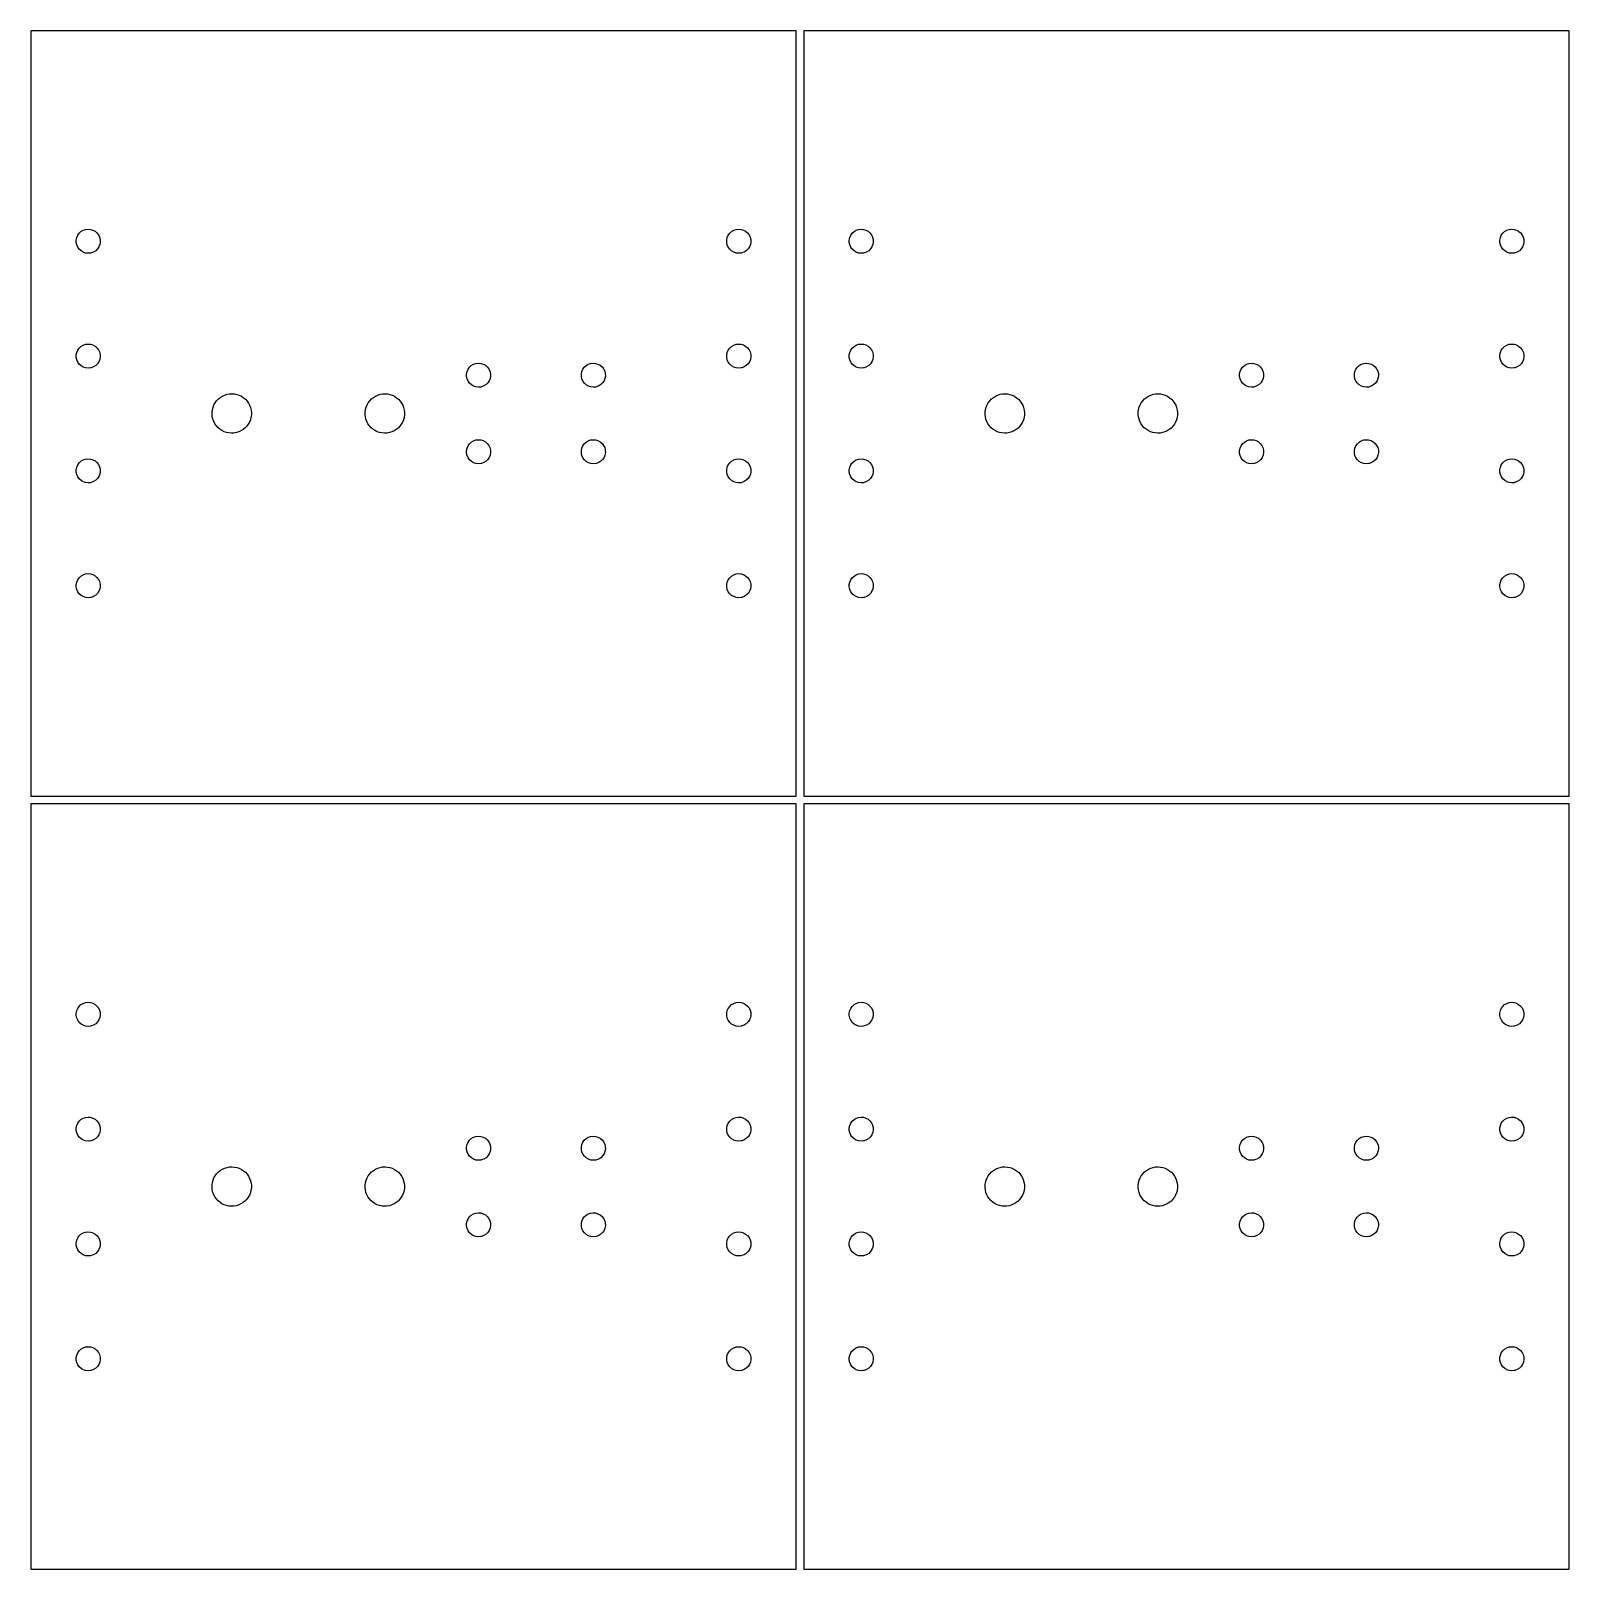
# Model space of a CAD drawing. Header units: metres. Extents: x 0 to 201, y 0 to 201.
import ezdxf

# ---------------------------------------------------------------- set-up
doc = ezdxf.new("R2010")
doc.units = ezdxf.units.M

msp = doc.modelspace()

# ---------------------------------------------------------------- linework, layer by layer
for p, q in [((100, 201), (0, 201)), ((0, 201), (0, 101)), ((100, 101), (100, 201)), ((201, 201), (101, 201)), ((101, 201), (101, 101)), ((201, 101), (201, 201)), ((6.55829, 174.762), (6.83836, 174.929)), ((6.83836, 174.929), (7.14676, 175.035)), ((7.14676, 175.035), (7.47031, 175.075)), ((7.47031, 175.075), (7.79512, 175.047)), ((7.79512, 175.047), (8.10728, 174.953)), ((8.10728, 174.953), (8.39345, 174.797)), ((91.5583, 174.762), (91.8384, 174.929)), ((91.8384, 174.929), (92.1468, 175.035)), ((92.1468, 175.035), (92.4703, 175.075)), ((92.4703, 175.075), (92.7951, 175.047)), ((92.7951, 175.047), (93.1073, 174.953)), ((93.1073, 174.953), (93.3934, 174.797)), ((107.558, 174.762), (107.838, 174.929)), ((107.838, 174.929), (108.147, 175.035)), ((108.147, 175.035), (108.47, 175.075)), ((108.47, 175.075), (108.795, 175.047)), ((108.795, 175.047), (109.107, 174.953)), ((109.107, 174.953), (109.393, 174.797)), ((192.558, 174.762), (192.838, 174.929)), ((192.838, 174.929), (193.147, 175.035)), ((193.147, 175.035), (193.47, 175.075)), ((193.47, 175.075), (193.795, 175.047)), ((193.795, 175.047), (194.107, 174.953)), ((194.107, 174.953), (194.393, 174.797)), ((5.93294, 173.658), (5.99905, 173.977)), ((5.93398, 173.332), (5.93294, 173.658)), ((6.00208, 173.013), (5.93398, 173.332)), ((5.99905, 173.977), (6.12946, 174.276)), ((6.13435, 172.715), (6.00208, 173.013)), ((6.12946, 174.276), (6.31857, 174.542)), ((6.31857, 174.542), (6.55829, 174.762)), ((8.39345, 174.797), (8.64133, 174.585)), ((8.64133, 174.585), (8.8403, 174.327)), ((8.8403, 174.327), (8.98187, 174.034)), ((9.01518, 173.07), (8.89423, 172.767)), ((8.98187, 174.034), (9.05997, 173.717)), ((9.07123, 173.391), (9.01518, 173.07)), ((9.05997, 173.717), (9.07123, 173.391)), ((90.9329, 173.658), (90.9991, 173.977)), ((90.934, 173.332), (90.9329, 173.658)), ((91.0021, 173.013), (90.934, 173.332)), ((90.9991, 173.977), (91.1295, 174.276)), ((91.1344, 172.715), (91.0021, 173.013)), ((91.1295, 174.276), (91.3186, 174.542)), ((91.3186, 174.542), (91.5583, 174.762)), ((93.3934, 174.797), (93.6413, 174.585)), ((93.6413, 174.585), (93.8403, 174.327)), ((93.8403, 174.327), (93.9819, 174.034)), ((94.0152, 173.07), (93.8942, 172.767)), ((93.9819, 174.034), (94.06, 173.717)), ((94.0712, 173.391), (94.0152, 173.07)), ((94.06, 173.717), (94.0712, 173.391)), ((106.933, 173.658), (106.999, 173.977)), ((106.934, 173.332), (106.933, 173.658)), ((107.002, 173.013), (106.934, 173.332)), ((106.999, 173.977), (107.129, 174.276)), ((107.134, 172.715), (107.002, 173.013)), ((107.129, 174.276), (107.319, 174.542)), ((107.319, 174.542), (107.558, 174.762)), ((109.393, 174.797), (109.641, 174.585)), ((109.641, 174.585), (109.84, 174.327)), ((109.84, 174.327), (109.982, 174.034)), ((110.015, 173.07), (109.894, 172.767)), ((109.982, 174.034), (110.06, 173.717)), ((110.071, 173.391), (110.015, 173.07)), ((110.06, 173.717), (110.071, 173.391)), ((191.933, 173.658), (191.999, 173.977)), ((191.934, 173.332), (191.933, 173.658)), ((192.002, 173.013), (191.934, 173.332)), ((191.999, 173.977), (192.129, 174.276)), ((192.134, 172.715), (192.002, 173.013)), ((192.129, 174.276), (192.319, 174.542)), ((192.319, 174.542), (192.558, 174.762)), ((194.393, 174.797), (194.641, 174.585)), ((194.641, 174.585), (194.84, 174.327)), ((194.84, 174.327), (194.982, 174.034)), ((195.015, 173.07), (194.894, 172.767)), ((194.982, 174.034), (195.06, 173.717)), ((195.071, 173.391), (195.015, 173.07)), ((195.06, 173.717), (195.071, 173.391)), ((6.32513, 172.451), (6.13435, 172.715)), ((6.56624, 172.232), (6.32513, 172.451)), ((6.84735, 172.067), (6.56624, 172.232)), ((7.15642, 171.963), (6.84735, 172.067)), ((7.48019, 171.925), (7.15642, 171.963)), ((7.80484, 171.955), (7.48019, 171.925)), ((7.90126, 171.977), (7.80484, 171.955)), ((8.20619, 172.092), (7.90126, 171.977)), ((8.48088, 172.268), (8.20619, 172.092)), ((8.71355, 172.496), (8.48088, 172.268)), ((8.89423, 172.767), (8.71355, 172.496)), ((91.3251, 172.451), (91.1344, 172.715)), ((91.5662, 172.232), (91.3251, 172.451)), ((91.8474, 172.067), (91.5662, 172.232)), ((92.1564, 171.963), (91.8474, 172.067)), ((92.4802, 171.925), (92.1564, 171.963)), ((92.8048, 171.955), (92.4802, 171.925)), ((92.9013, 171.977), (92.8048, 171.955)), ((93.2062, 172.092), (92.9013, 171.977)), ((93.4809, 172.268), (93.2062, 172.092)), ((93.7135, 172.496), (93.4809, 172.268)), ((93.8942, 172.767), (93.7135, 172.496)), ((107.325, 172.451), (107.134, 172.715)), ((107.566, 172.232), (107.325, 172.451)), ((107.847, 172.067), (107.566, 172.232)), ((108.156, 171.963), (107.847, 172.067)), ((108.48, 171.925), (108.156, 171.963)), ((108.805, 171.955), (108.48, 171.925)), ((108.901, 171.977), (108.805, 171.955)), ((109.206, 172.092), (108.901, 171.977)), ((109.481, 172.268), (109.206, 172.092)), ((109.714, 172.496), (109.481, 172.268)), ((109.894, 172.767), (109.714, 172.496)), ((192.325, 172.451), (192.134, 172.715)), ((192.566, 172.232), (192.325, 172.451)), ((192.847, 172.067), (192.566, 172.232)), ((193.156, 171.963), (192.847, 172.067)), ((193.48, 171.925), (193.156, 171.963)), ((193.805, 171.955), (193.48, 171.925)), ((193.901, 171.977), (193.805, 171.955)), ((194.206, 172.092), (193.901, 171.977)), ((194.481, 172.268), (194.206, 172.092)), ((194.714, 172.496), (194.481, 172.268)), ((194.894, 172.767), (194.714, 172.496)), ((5.93294, 158.658), (5.99905, 158.977)), ((5.99905, 158.977), (6.12946, 159.276)), ((6.12946, 159.276), (6.31857, 159.542)), ((6.31857, 159.542), (6.55829, 159.762)), ((6.55829, 159.762), (6.83836, 159.929)), ((6.83836, 159.929), (7.14676, 160.035)), ((7.14676, 160.035), (7.47031, 160.075)), ((7.47031, 160.075), (7.79512, 160.047)), ((7.79512, 160.047), (8.10728, 159.953)), ((8.10728, 159.953), (8.39345, 159.797)), ((8.39345, 159.797), (8.64133, 159.585)), ((8.64133, 159.585), (8.8403, 159.327)), ((8.8403, 159.327), (8.98187, 159.034)), ((8.98187, 159.034), (9.05997, 158.717)), ((90.9329, 158.658), (90.9991, 158.977)), ((90.9991, 158.977), (91.1295, 159.276)), ((91.1295, 159.276), (91.3186, 159.542)), ((91.3186, 159.542), (91.5583, 159.762)), ((91.5583, 159.762), (91.8384, 159.929)), ((91.8384, 159.929), (92.1468, 160.035)), ((92.1468, 160.035), (92.4703, 160.075)), ((92.4703, 160.075), (92.7951, 160.047)), ((92.7951, 160.047), (93.1073, 159.953)), ((93.1073, 159.953), (93.3934, 159.797)), ((93.3934, 159.797), (93.6413, 159.585)), ((93.6413, 159.585), (93.8403, 159.327)), ((93.8403, 159.327), (93.9819, 159.034)), ((93.9819, 159.034), (94.06, 158.717)), ((106.933, 158.658), (106.999, 158.977)), ((106.999, 158.977), (107.129, 159.276)), ((107.129, 159.276), (107.319, 159.542)), ((107.319, 159.542), (107.558, 159.762)), ((107.558, 159.762), (107.838, 159.929)), ((107.838, 159.929), (108.147, 160.035)), ((108.147, 160.035), (108.47, 160.075)), ((108.47, 160.075), (108.795, 160.047)), ((108.795, 160.047), (109.107, 159.953)), ((109.107, 159.953), (109.393, 159.797)), ((109.393, 159.797), (109.641, 159.585)), ((109.641, 159.585), (109.84, 159.327)), ((109.84, 159.327), (109.982, 159.034)), ((109.982, 159.034), (110.06, 158.717)), ((191.933, 158.658), (191.999, 158.977)), ((191.999, 158.977), (192.129, 159.276)), ((192.129, 159.276), (192.319, 159.542)), ((192.319, 159.542), (192.558, 159.762)), ((192.558, 159.762), (192.838, 159.929)), ((192.838, 159.929), (193.147, 160.035)), ((193.147, 160.035), (193.47, 160.075)), ((193.47, 160.075), (193.795, 160.047)), ((193.795, 160.047), (194.107, 159.953)), ((194.107, 159.953), (194.393, 159.797)), ((194.393, 159.797), (194.641, 159.585)), ((194.641, 159.585), (194.84, 159.327)), ((194.84, 159.327), (194.982, 159.034)), ((194.982, 159.034), (195.06, 158.717)), ((5.93398, 158.332), (5.93294, 158.658)), ((6.00208, 158.013), (5.93398, 158.332)), ((6.13435, 157.715), (6.00208, 158.013)), ((6.32513, 157.451), (6.13435, 157.715)), ((6.56624, 157.232), (6.32513, 157.451)), ((6.84735, 157.067), (6.56624, 157.232)), ((7.15642, 156.963), (6.84735, 157.067)), ((7.48019, 156.925), (7.15642, 156.963)), ((7.80484, 156.955), (7.48019, 156.925)), ((7.90126, 156.977), (7.80484, 156.955)), ((8.20619, 157.092), (7.90126, 156.977)), ((8.48088, 157.268), (8.20619, 157.092)), ((8.71355, 157.496), (8.48088, 157.268)), ((8.89423, 157.767), (8.71355, 157.496)), ((9.01518, 158.07), (8.89423, 157.767)), ((9.07123, 158.391), (9.01518, 158.07)), ((9.05997, 158.717), (9.07123, 158.391)), ((57.1295, 156.776), (57.3186, 157.042)), ((57.3186, 157.042), (57.5583, 157.262)), ((57.5583, 157.262), (57.8384, 157.429)), ((57.8384, 157.429), (58.1468, 157.535)), ((58.1468, 157.535), (58.4703, 157.575)), ((58.4703, 157.575), (58.7951, 157.547)), ((58.7951, 157.547), (59.1073, 157.453)), ((59.1073, 157.453), (59.3934, 157.297)), ((59.3934, 157.297), (59.6413, 157.085)), ((59.6413, 157.085), (59.8403, 156.827)), ((59.8403, 156.827), (59.9819, 156.534)), ((72.1295, 156.776), (72.3186, 157.042)), ((72.3186, 157.042), (72.5583, 157.262)), ((72.5583, 157.262), (72.8384, 157.429)), ((72.8384, 157.429), (73.1468, 157.535)), ((73.1468, 157.535), (73.4703, 157.575)), ((73.4703, 157.575), (73.7951, 157.547)), ((73.7951, 157.547), (74.1073, 157.453)), ((74.1073, 157.453), (74.3934, 157.297)), ((74.3934, 157.297), (74.6413, 157.085)), ((74.6413, 157.085), (74.8403, 156.827)), ((74.8403, 156.827), (74.9819, 156.534)), ((90.934, 158.332), (90.9329, 158.658)), ((91.0021, 158.013), (90.934, 158.332)), ((91.1344, 157.715), (91.0021, 158.013)), ((91.3251, 157.451), (91.1344, 157.715)), ((91.5662, 157.232), (91.3251, 157.451)), ((91.8474, 157.067), (91.5662, 157.232)), ((92.1564, 156.963), (91.8474, 157.067)), ((92.4802, 156.925), (92.1564, 156.963)), ((92.8048, 156.955), (92.4802, 156.925)), ((92.9013, 156.977), (92.8048, 156.955)), ((93.2062, 157.092), (92.9013, 156.977)), ((93.4809, 157.268), (93.2062, 157.092)), ((93.7135, 157.496), (93.4809, 157.268)), ((93.8942, 157.767), (93.7135, 157.496)), ((94.0152, 158.07), (93.8942, 157.767)), ((94.0712, 158.391), (94.0152, 158.07)), ((94.06, 158.717), (94.0712, 158.391)), ((106.934, 158.332), (106.933, 158.658)), ((107.002, 158.013), (106.934, 158.332)), ((107.134, 157.715), (107.002, 158.013)), ((107.325, 157.451), (107.134, 157.715)), ((107.566, 157.232), (107.325, 157.451)), ((107.847, 157.067), (107.566, 157.232)), ((108.156, 156.963), (107.847, 157.067)), ((108.48, 156.925), (108.156, 156.963)), ((108.805, 156.955), (108.48, 156.925)), ((108.901, 156.977), (108.805, 156.955)), ((109.206, 157.092), (108.901, 156.977)), ((109.481, 157.268), (109.206, 157.092)), ((109.714, 157.496), (109.481, 157.268)), ((109.894, 157.767), (109.714, 157.496)), ((110.015, 158.07), (109.894, 157.767)), ((110.071, 158.391), (110.015, 158.07)), ((110.06, 158.717), (110.071, 158.391)), ((158.129, 156.776), (158.319, 157.042)), ((158.319, 157.042), (158.558, 157.262)), ((158.558, 157.262), (158.838, 157.429)), ((158.838, 157.429), (159.147, 157.535)), ((159.147, 157.535), (159.47, 157.575)), ((159.47, 157.575), (159.795, 157.547)), ((159.795, 157.547), (160.107, 157.453)), ((160.107, 157.453), (160.393, 157.297)), ((160.393, 157.297), (160.641, 157.085)), ((160.641, 157.085), (160.84, 156.827)), ((160.84, 156.827), (160.982, 156.534)), ((173.129, 156.776), (173.319, 157.042)), ((173.319, 157.042), (173.558, 157.262)), ((173.558, 157.262), (173.838, 157.429)), ((173.838, 157.429), (174.147, 157.535)), ((174.147, 157.535), (174.47, 157.575)), ((174.47, 157.575), (174.795, 157.547)), ((174.795, 157.547), (175.107, 157.453)), ((175.107, 157.453), (175.393, 157.297)), ((175.393, 157.297), (175.641, 157.085)), ((175.641, 157.085), (175.84, 156.827)), ((175.84, 156.827), (175.982, 156.534)), ((191.934, 158.332), (191.933, 158.658)), ((192.002, 158.013), (191.934, 158.332)), ((192.134, 157.715), (192.002, 158.013)), ((192.325, 157.451), (192.134, 157.715)), ((192.566, 157.232), (192.325, 157.451)), ((192.847, 157.067), (192.566, 157.232)), ((193.156, 156.963), (192.847, 157.067)), ((193.48, 156.925), (193.156, 156.963)), ((193.805, 156.955), (193.48, 156.925)), ((193.901, 156.977), (193.805, 156.955)), ((194.206, 157.092), (193.901, 156.977)), ((194.481, 157.268), (194.206, 157.092)), ((194.714, 157.496), (194.481, 157.268)), ((194.894, 157.767), (194.714, 157.496)), ((195.015, 158.07), (194.894, 157.767)), ((195.071, 158.391), (195.015, 158.07)), ((195.06, 158.717), (195.071, 158.391)), ((56.9329, 156.158), (56.9991, 156.477)), ((56.934, 155.832), (56.9329, 156.158)), ((57.0021, 155.513), (56.934, 155.832)), ((56.9991, 156.477), (57.1295, 156.776)), ((57.1344, 155.215), (57.0021, 155.513)), ((57.3251, 154.951), (57.1344, 155.215)), ((57.5662, 154.732), (57.3251, 154.951)), ((59.7135, 154.996), (59.4809, 154.768)), ((59.8942, 155.267), (59.7135, 154.996)), ((60.0152, 155.57), (59.8942, 155.267)), ((59.9819, 156.534), (60.06, 156.217)), ((60.0712, 155.891), (60.0152, 155.57)), ((60.06, 156.217), (60.0712, 155.891)), ((71.9329, 156.158), (71.9991, 156.477)), ((71.934, 155.832), (71.9329, 156.158)), ((72.0021, 155.513), (71.934, 155.832)), ((71.9991, 156.477), (72.1295, 156.776)), ((72.1344, 155.215), (72.0021, 155.513)), ((72.3251, 154.951), (72.1344, 155.215)), ((72.5662, 154.732), (72.3251, 154.951)), ((74.7135, 154.996), (74.4809, 154.768)), ((74.8942, 155.267), (74.7135, 154.996)), ((75.0152, 155.57), (74.8942, 155.267)), ((74.9819, 156.534), (75.06, 156.217)), ((75.0712, 155.891), (75.0152, 155.57)), ((75.06, 156.217), (75.0712, 155.891)), ((157.933, 156.158), (157.999, 156.477)), ((157.934, 155.832), (157.933, 156.158)), ((158.002, 155.513), (157.934, 155.832)), ((157.999, 156.477), (158.129, 156.776)), ((158.134, 155.215), (158.002, 155.513)), ((158.325, 154.951), (158.134, 155.215)), ((158.566, 154.732), (158.325, 154.951)), ((160.714, 154.996), (160.481, 154.768)), ((160.894, 155.267), (160.714, 154.996)), ((161.015, 155.57), (160.894, 155.267)), ((160.982, 156.534), (161.06, 156.217)), ((161.071, 155.891), (161.015, 155.57)), ((161.06, 156.217), (161.071, 155.891)), ((172.933, 156.158), (172.999, 156.477)), ((172.934, 155.832), (172.933, 156.158)), ((173.002, 155.513), (172.934, 155.832)), ((172.999, 156.477), (173.129, 156.776)), ((173.134, 155.215), (173.002, 155.513)), ((173.325, 154.951), (173.134, 155.215)), ((173.566, 154.732), (173.325, 154.951)), ((175.714, 154.996), (175.481, 154.768)), ((175.894, 155.267), (175.714, 154.996)), ((176.015, 155.57), (175.894, 155.267)), ((175.982, 156.534), (176.06, 156.217)), ((176.071, 155.891), (176.015, 155.57)), ((176.06, 156.217), (176.071, 155.891)), ((24.2867, 152.666), (24.511, 152.899)), ((24.511, 152.899), (24.7627, 153.102)), ((24.7627, 153.102), (25.0379, 153.272)), ((25.0379, 153.272), (25.3322, 153.406)), ((25.3322, 153.406), (25.641, 153.502)), ((25.641, 153.502), (25.9594, 153.559)), ((25.9594, 153.559), (26.2823, 153.575)), ((26.2823, 153.575), (26.6048, 153.55)), ((26.6048, 153.55), (26.9217, 153.486)), ((26.9217, 153.486), (27.2279, 153.382)), ((27.2279, 153.382), (27.5188, 153.241)), ((27.5188, 153.241), (27.7896, 153.064)), ((27.7896, 153.064), (28.0361, 152.855)), ((28.0361, 152.855), (28.2545, 152.616)), ((44.2867, 152.666), (44.511, 152.899)), ((44.511, 152.899), (44.7627, 153.102)), ((44.7627, 153.102), (45.0379, 153.272)), ((45.0379, 153.272), (45.3322, 153.406)), ((45.3322, 153.406), (45.641, 153.502)), ((45.641, 153.502), (45.9594, 153.559)), ((45.9594, 153.559), (46.2823, 153.575)), ((46.2823, 153.575), (46.6048, 153.55)), ((46.6048, 153.55), (46.9217, 153.486)), ((46.9217, 153.486), (47.2279, 153.382)), ((47.2279, 153.382), (47.5188, 153.241)), ((47.5188, 153.241), (47.7896, 153.064)), ((47.7896, 153.064), (48.0361, 152.855)), ((48.0361, 152.855), (48.2545, 152.616)), ((57.8474, 154.567), (57.5662, 154.732)), ((58.1564, 154.463), (57.8474, 154.567)), ((58.4802, 154.425), (58.1564, 154.463)), ((58.8048, 154.455), (58.4802, 154.425)), ((58.9013, 154.477), (58.8048, 154.455)), ((59.2062, 154.592), (58.9013, 154.477)), ((59.4809, 154.768), (59.2062, 154.592)), ((72.8474, 154.567), (72.5662, 154.732)), ((73.1564, 154.463), (72.8474, 154.567)), ((73.4802, 154.425), (73.1564, 154.463)), ((73.8048, 154.455), (73.4802, 154.425)), ((73.9013, 154.477), (73.8048, 154.455)), ((74.2062, 154.592), (73.9013, 154.477)), ((74.4809, 154.768), (74.2062, 154.592)), ((125.287, 152.666), (125.511, 152.899)), ((125.511, 152.899), (125.763, 153.102)), ((125.763, 153.102), (126.038, 153.272)), ((126.038, 153.272), (126.332, 153.406)), ((126.332, 153.406), (126.641, 153.502)), ((126.641, 153.502), (126.959, 153.559)), ((126.959, 153.559), (127.282, 153.575)), ((127.282, 153.575), (127.605, 153.55)), ((127.605, 153.55), (127.922, 153.486)), ((127.922, 153.486), (128.228, 153.382)), ((128.228, 153.382), (128.519, 153.241)), ((128.519, 153.241), (128.79, 153.064)), ((128.79, 153.064), (129.036, 152.855)), ((129.036, 152.855), (129.255, 152.616)), ((145.287, 152.666), (145.511, 152.899)), ((145.511, 152.899), (145.763, 153.102)), ((145.763, 153.102), (146.038, 153.272)), ((146.038, 153.272), (146.332, 153.406)), ((146.332, 153.406), (146.641, 153.502)), ((146.641, 153.502), (146.959, 153.559)), ((146.959, 153.559), (147.282, 153.575)), ((147.282, 153.575), (147.605, 153.55)), ((147.605, 153.55), (147.922, 153.486)), ((147.922, 153.486), (148.228, 153.382)), ((148.228, 153.382), (148.519, 153.241)), ((148.519, 153.241), (148.79, 153.064)), ((148.79, 153.064), (149.036, 152.855)), ((149.036, 152.855), (149.255, 152.616)), ((158.847, 154.567), (158.566, 154.732)), ((159.156, 154.463), (158.847, 154.567)), ((159.48, 154.425), (159.156, 154.463)), ((159.805, 154.455), (159.48, 154.425)), ((159.901, 154.477), (159.805, 154.455)), ((160.206, 154.592), (159.901, 154.477)), ((160.481, 154.768), (160.206, 154.592)), ((173.847, 154.567), (173.566, 154.732)), ((174.156, 154.463), (173.847, 154.567)), ((174.48, 154.425), (174.156, 154.463)), ((174.805, 154.455), (174.48, 154.425)), ((174.901, 154.477), (174.805, 154.455)), ((175.206, 154.592), (174.901, 154.477)), ((175.481, 154.768), (175.206, 154.592)), ((23.6782, 150.871), (23.6823, 151.194)), ((23.7147, 150.549), (23.6782, 150.871)), ((23.6823, 151.194), (23.7269, 151.514)), ((23.7269, 151.514), (23.8112, 151.826)), ((23.8112, 151.826), (23.934, 152.126)), ((23.934, 152.126), (24.0934, 152.407)), ((24.0934, 152.407), (24.2867, 152.666)), ((28.2545, 152.616), (28.4413, 152.352)), ((28.4413, 152.352), (28.5935, 152.067)), ((28.5935, 152.067), (28.7088, 151.765)), ((28.7088, 151.765), (28.7852, 151.451)), ((28.8177, 150.806), (28.7731, 150.486)), ((28.7852, 151.451), (28.8217, 151.129)), ((28.8217, 151.129), (28.8177, 150.806)), ((43.6782, 150.871), (43.6823, 151.194)), ((43.7147, 150.549), (43.6782, 150.871)), ((43.6823, 151.194), (43.7269, 151.514)), ((43.7269, 151.514), (43.8112, 151.826)), ((43.8112, 151.826), (43.934, 152.126)), ((43.934, 152.126), (44.0934, 152.407)), ((44.0934, 152.407), (44.2867, 152.666)), ((48.2545, 152.616), (48.4413, 152.352)), ((48.4413, 152.352), (48.5935, 152.067)), ((48.5935, 152.067), (48.7088, 151.765)), ((48.7088, 151.765), (48.7852, 151.451)), ((48.8177, 150.806), (48.7731, 150.486)), ((48.7852, 151.451), (48.8217, 151.129)), ((48.8217, 151.129), (48.8177, 150.806)), ((124.678, 150.871), (124.682, 151.194)), ((124.715, 150.549), (124.678, 150.871)), ((124.682, 151.194), (124.727, 151.514)), ((124.727, 151.514), (124.811, 151.826)), ((124.811, 151.826), (124.934, 152.126)), ((124.934, 152.126), (125.093, 152.407)), ((125.093, 152.407), (125.287, 152.666)), ((129.255, 152.616), (129.441, 152.352)), ((129.441, 152.352), (129.594, 152.067)), ((129.594, 152.067), (129.709, 151.765)), ((129.709, 151.765), (129.785, 151.451)), ((129.818, 150.806), (129.773, 150.486)), ((129.785, 151.451), (129.822, 151.129)), ((129.822, 151.129), (129.818, 150.806)), ((144.678, 150.871), (144.682, 151.194)), ((144.715, 150.549), (144.678, 150.871)), ((144.682, 151.194), (144.727, 151.514)), ((144.727, 151.514), (144.811, 151.826)), ((144.811, 151.826), (144.934, 152.126)), ((144.934, 152.126), (145.093, 152.407)), ((145.093, 152.407), (145.287, 152.666)), ((149.255, 152.616), (149.441, 152.352)), ((149.441, 152.352), (149.594, 152.067)), ((149.594, 152.067), (149.709, 151.765)), ((149.709, 151.765), (149.785, 151.451)), ((149.818, 150.806), (149.773, 150.486)), ((149.785, 151.451), (149.822, 151.129)), ((149.822, 151.129), (149.818, 150.806)), ((23.7912, 150.235), (23.7147, 150.549)), ((23.9065, 149.933), (23.7912, 150.235)), ((24.0587, 149.648), (23.9065, 149.933)), ((24.2455, 149.384), (24.0587, 149.648)), ((24.4638, 149.145), (24.2455, 149.384)), ((24.7104, 148.936), (24.4638, 149.145)), ((24.9812, 148.759), (24.7104, 148.936)), ((25.2721, 148.618), (24.9812, 148.759)), ((27.7372, 148.898), (27.4621, 148.728)), ((27.989, 149.101), (27.7372, 148.898)), ((28.2133, 149.334), (27.989, 149.101)), ((28.4066, 149.593), (28.2133, 149.334)), ((28.566, 149.874), (28.4066, 149.593)), ((28.6888, 150.174), (28.566, 149.874)), ((28.7731, 150.486), (28.6888, 150.174)), ((43.7912, 150.235), (43.7147, 150.549)), ((43.9065, 149.933), (43.7912, 150.235)), ((44.0587, 149.648), (43.9065, 149.933)), ((44.2455, 149.384), (44.0587, 149.648)), ((44.4638, 149.145), (44.2455, 149.384)), ((44.7104, 148.936), (44.4638, 149.145)), ((44.9812, 148.759), (44.7104, 148.936)), ((45.2721, 148.618), (44.9812, 148.759)), ((47.7372, 148.898), (47.4621, 148.728)), ((47.989, 149.101), (47.7372, 148.898)), ((48.2133, 149.334), (47.989, 149.101)), ((48.4066, 149.593), (48.2133, 149.334)), ((48.566, 149.874), (48.4066, 149.593)), ((48.6888, 150.174), (48.566, 149.874)), ((48.7731, 150.486), (48.6888, 150.174)), ((124.791, 150.235), (124.715, 150.549)), ((124.906, 149.933), (124.791, 150.235)), ((125.059, 149.648), (124.906, 149.933)), ((125.245, 149.384), (125.059, 149.648)), ((125.464, 149.145), (125.245, 149.384)), ((125.71, 148.936), (125.464, 149.145)), ((125.981, 148.759), (125.71, 148.936)), ((126.272, 148.618), (125.981, 148.759)), ((128.737, 148.898), (128.462, 148.728)), ((128.989, 149.101), (128.737, 148.898)), ((129.213, 149.334), (128.989, 149.101)), ((129.407, 149.593), (129.213, 149.334)), ((129.566, 149.874), (129.407, 149.593)), ((129.689, 150.174), (129.566, 149.874)), ((129.773, 150.486), (129.689, 150.174)), ((144.791, 150.235), (144.715, 150.549)), ((144.906, 149.933), (144.791, 150.235)), ((145.059, 149.648), (144.906, 149.933)), ((145.245, 149.384), (145.059, 149.648)), ((145.464, 149.145), (145.245, 149.384)), ((145.71, 148.936), (145.464, 149.145)), ((145.981, 148.759), (145.71, 148.936)), ((146.272, 148.618), (145.981, 148.759)), ((148.737, 148.898), (148.462, 148.728)), ((148.989, 149.101), (148.737, 148.898)), ((149.213, 149.334), (148.989, 149.101)), ((149.407, 149.593), (149.213, 149.334)), ((149.566, 149.874), (149.407, 149.593)), ((149.689, 150.174), (149.566, 149.874)), ((149.773, 150.486), (149.689, 150.174)), ((25.5783, 148.514), (25.2721, 148.618)), ((25.8952, 148.45), (25.5783, 148.514)), ((26.2176, 148.425), (25.8952, 148.45)), ((26.5406, 148.441), (26.2176, 148.425)), ((26.859, 148.498), (26.5406, 148.441)), ((27.1678, 148.594), (26.859, 148.498)), ((27.4621, 148.728), (27.1678, 148.594)), ((45.5783, 148.514), (45.2721, 148.618)), ((45.8952, 148.45), (45.5783, 148.514)), ((46.2176, 148.425), (45.8952, 148.45)), ((46.5406, 148.441), (46.2176, 148.425)), ((46.859, 148.498), (46.5406, 148.441)), ((47.1678, 148.594), (46.859, 148.498)), ((47.4621, 148.728), (47.1678, 148.594)), ((56.9991, 146.477), (57.1295, 146.776)), ((57.1295, 146.776), (57.3186, 147.042)), ((57.3186, 147.042), (57.5583, 147.262)), ((57.5583, 147.262), (57.8384, 147.429)), ((57.8384, 147.429), (58.1468, 147.535)), ((58.1468, 147.535), (58.4703, 147.575)), ((58.4703, 147.575), (58.7951, 147.547)), ((58.7951, 147.547), (59.1073, 147.453)), ((59.1073, 147.453), (59.3934, 147.297)), ((59.3934, 147.297), (59.6413, 147.085)), ((59.6413, 147.085), (59.8403, 146.827)), ((59.8403, 146.827), (59.9819, 146.534)), ((71.9991, 146.477), (72.1295, 146.776)), ((72.1295, 146.776), (72.3186, 147.042)), ((72.3186, 147.042), (72.5583, 147.262)), ((72.5583, 147.262), (72.8384, 147.429)), ((72.8384, 147.429), (73.1468, 147.535)), ((73.1468, 147.535), (73.4703, 147.575)), ((73.4703, 147.575), (73.7951, 147.547)), ((73.7951, 147.547), (74.1073, 147.453)), ((74.1073, 147.453), (74.3934, 147.297)), ((74.3934, 147.297), (74.6413, 147.085)), ((74.6413, 147.085), (74.8403, 146.827)), ((74.8403, 146.827), (74.9819, 146.534)), ((126.578, 148.514), (126.272, 148.618)), ((126.895, 148.45), (126.578, 148.514)), ((127.218, 148.425), (126.895, 148.45)), ((127.541, 148.441), (127.218, 148.425)), ((127.859, 148.498), (127.541, 148.441)), ((128.168, 148.594), (127.859, 148.498)), ((128.462, 148.728), (128.168, 148.594)), ((146.578, 148.514), (146.272, 148.618)), ((146.895, 148.45), (146.578, 148.514)), ((147.218, 148.425), (146.895, 148.45)), ((147.541, 148.441), (147.218, 148.425)), ((147.859, 148.498), (147.541, 148.441)), ((148.168, 148.594), (147.859, 148.498)), ((148.462, 148.728), (148.168, 148.594)), ((157.999, 146.477), (158.129, 146.776)), ((158.129, 146.776), (158.319, 147.042)), ((158.319, 147.042), (158.558, 147.262)), ((158.558, 147.262), (158.838, 147.429)), ((158.838, 147.429), (159.147, 147.535)), ((159.147, 147.535), (159.47, 147.575)), ((159.47, 147.575), (159.795, 147.547)), ((159.795, 147.547), (160.107, 147.453)), ((160.107, 147.453), (160.393, 147.297)), ((160.393, 147.297), (160.641, 147.085)), ((160.641, 147.085), (160.84, 146.827)), ((160.84, 146.827), (160.982, 146.534)), ((172.999, 146.477), (173.129, 146.776)), ((173.129, 146.776), (173.319, 147.042)), ((173.319, 147.042), (173.558, 147.262)), ((173.558, 147.262), (173.838, 147.429)), ((173.838, 147.429), (174.147, 147.535)), ((174.147, 147.535), (174.47, 147.575)), ((174.47, 147.575), (174.795, 147.547)), ((174.795, 147.547), (175.107, 147.453)), ((175.107, 147.453), (175.393, 147.297)), ((175.393, 147.297), (175.641, 147.085)), ((175.641, 147.085), (175.84, 146.827)), ((175.84, 146.827), (175.982, 146.534)), ((6.31857, 144.542), (6.55829, 144.762)), ((6.55829, 144.762), (6.83836, 144.929)), ((6.83836, 144.929), (7.14676, 145.035)), ((7.14676, 145.035), (7.47031, 145.075)), ((7.47031, 145.075), (7.79512, 145.047)), ((7.79512, 145.047), (8.10728, 144.953)), ((8.10728, 144.953), (8.39345, 144.797)), ((8.39345, 144.797), (8.64133, 144.585)), ((56.9329, 146.158), (56.9991, 146.477)), ((56.934, 145.832), (56.9329, 146.158)), ((57.0021, 145.513), (56.934, 145.832)), ((57.1344, 145.215), (57.0021, 145.513)), ((57.3251, 144.951), (57.1344, 145.215)), ((57.5662, 144.732), (57.3251, 144.951)), ((57.8474, 144.567), (57.5662, 144.732)), ((59.4809, 144.768), (59.2062, 144.592)), ((59.7135, 144.996), (59.4809, 144.768)), ((59.8942, 145.267), (59.7135, 144.996)), ((60.0152, 145.57), (59.8942, 145.267)), ((59.9819, 146.534), (60.06, 146.217)), ((60.0712, 145.891), (60.0152, 145.57)), ((60.06, 146.217), (60.0712, 145.891)), ((71.9329, 146.158), (71.9991, 146.477)), ((71.934, 145.832), (71.9329, 146.158)), ((72.0021, 145.513), (71.934, 145.832)), ((72.1344, 145.215), (72.0021, 145.513)), ((72.3251, 144.951), (72.1344, 145.215)), ((72.5662, 144.732), (72.3251, 144.951)), ((72.8474, 144.567), (72.5662, 144.732)), ((74.4809, 144.768), (74.2062, 144.592)), ((74.7135, 144.996), (74.4809, 144.768)), ((74.8942, 145.267), (74.7135, 144.996)), ((75.0152, 145.57), (74.8942, 145.267)), ((74.9819, 146.534), (75.06, 146.217)), ((75.0712, 145.891), (75.0152, 145.57)), ((75.06, 146.217), (75.0712, 145.891)), ((91.3186, 144.542), (91.5583, 144.762)), ((91.5583, 144.762), (91.8384, 144.929)), ((91.8384, 144.929), (92.1468, 145.035)), ((92.1468, 145.035), (92.4703, 145.075)), ((92.4703, 145.075), (92.7951, 145.047)), ((92.7951, 145.047), (93.1073, 144.953)), ((93.1073, 144.953), (93.3934, 144.797)), ((93.3934, 144.797), (93.6413, 144.585)), ((107.319, 144.542), (107.558, 144.762)), ((107.558, 144.762), (107.838, 144.929)), ((107.838, 144.929), (108.147, 145.035)), ((108.147, 145.035), (108.47, 145.075)), ((108.47, 145.075), (108.795, 145.047)), ((108.795, 145.047), (109.107, 144.953)), ((109.107, 144.953), (109.393, 144.797)), ((109.393, 144.797), (109.641, 144.585)), ((157.933, 146.158), (157.999, 146.477)), ((157.934, 145.832), (157.933, 146.158)), ((158.002, 145.513), (157.934, 145.832)), ((158.134, 145.215), (158.002, 145.513)), ((158.325, 144.951), (158.134, 145.215)), ((158.566, 144.732), (158.325, 144.951)), ((158.847, 144.567), (158.566, 144.732)), ((160.481, 144.768), (160.206, 144.592)), ((160.714, 144.996), (160.481, 144.768)), ((160.894, 145.267), (160.714, 144.996)), ((161.015, 145.57), (160.894, 145.267)), ((160.982, 146.534), (161.06, 146.217)), ((161.071, 145.891), (161.015, 145.57)), ((161.06, 146.217), (161.071, 145.891)), ((172.933, 146.158), (172.999, 146.477)), ((172.934, 145.832), (172.933, 146.158)), ((173.002, 145.513), (172.934, 145.832)), ((173.134, 145.215), (173.002, 145.513)), ((173.325, 144.951), (173.134, 145.215)), ((173.566, 144.732), (173.325, 144.951)), ((173.847, 144.567), (173.566, 144.732)), ((175.481, 144.768), (175.206, 144.592)), ((175.714, 144.996), (175.481, 144.768)), ((175.894, 145.267), (175.714, 144.996)), ((176.015, 145.57), (175.894, 145.267)), ((175.982, 146.534), (176.06, 146.217)), ((176.071, 145.891), (176.015, 145.57)), ((176.06, 146.217), (176.071, 145.891)), ((192.319, 144.542), (192.558, 144.762)), ((192.558, 144.762), (192.838, 144.929)), ((192.838, 144.929), (193.147, 145.035)), ((193.147, 145.035), (193.47, 145.075)), ((193.47, 145.075), (193.795, 145.047)), ((193.795, 145.047), (194.107, 144.953)), ((194.107, 144.953), (194.393, 144.797)), ((194.393, 144.797), (194.641, 144.585)), ((5.93294, 143.658), (5.99905, 143.977)), ((5.93398, 143.332), (5.93294, 143.658)), ((6.00208, 143.013), (5.93398, 143.332)), ((5.99905, 143.977), (6.12946, 144.276)), ((6.13435, 142.715), (6.00208, 143.013)), ((6.12946, 144.276), (6.31857, 144.542)), ((6.32513, 142.451), (6.13435, 142.715)), ((8.64133, 144.585), (8.8403, 144.327)), ((8.89423, 142.767), (8.71355, 142.496)), ((8.8403, 144.327), (8.98187, 144.034)), ((9.01518, 143.07), (8.89423, 142.767)), ((8.98187, 144.034), (9.05997, 143.717)), ((9.07123, 143.391), (9.01518, 143.07)), ((9.05997, 143.717), (9.07123, 143.391)), ((58.1564, 144.463), (57.8474, 144.567)), ((58.4802, 144.425), (58.1564, 144.463)), ((58.8048, 144.455), (58.4802, 144.425)), ((58.9013, 144.477), (58.8048, 144.455)), ((59.2062, 144.592), (58.9013, 144.477)), ((73.1564, 144.463), (72.8474, 144.567)), ((73.4802, 144.425), (73.1564, 144.463)), ((73.8048, 144.455), (73.4802, 144.425)), ((73.9013, 144.477), (73.8048, 144.455)), ((74.2062, 144.592), (73.9013, 144.477)), ((90.9329, 143.658), (90.9991, 143.977)), ((90.934, 143.332), (90.9329, 143.658)), ((91.0021, 143.013), (90.934, 143.332)), ((90.9991, 143.977), (91.1295, 144.276)), ((91.1344, 142.715), (91.0021, 143.013)), ((91.1295, 144.276), (91.3186, 144.542)), ((91.3251, 142.451), (91.1344, 142.715)), ((93.6413, 144.585), (93.8403, 144.327)), ((93.8942, 142.767), (93.7135, 142.496)), ((93.8403, 144.327), (93.9819, 144.034)), ((94.0152, 143.07), (93.8942, 142.767)), ((93.9819, 144.034), (94.06, 143.717)), ((94.0712, 143.391), (94.0152, 143.07)), ((94.06, 143.717), (94.0712, 143.391)), ((106.933, 143.658), (106.999, 143.977)), ((106.934, 143.332), (106.933, 143.658)), ((107.002, 143.013), (106.934, 143.332)), ((106.999, 143.977), (107.129, 144.276)), ((107.134, 142.715), (107.002, 143.013)), ((107.129, 144.276), (107.319, 144.542)), ((107.325, 142.451), (107.134, 142.715)), ((109.641, 144.585), (109.84, 144.327)), ((109.894, 142.767), (109.714, 142.496)), ((109.84, 144.327), (109.982, 144.034)), ((110.015, 143.07), (109.894, 142.767)), ((109.982, 144.034), (110.06, 143.717)), ((110.071, 143.391), (110.015, 143.07)), ((110.06, 143.717), (110.071, 143.391)), ((159.156, 144.463), (158.847, 144.567)), ((159.48, 144.425), (159.156, 144.463)), ((159.805, 144.455), (159.48, 144.425)), ((159.901, 144.477), (159.805, 144.455)), ((160.206, 144.592), (159.901, 144.477)), ((174.156, 144.463), (173.847, 144.567)), ((174.48, 144.425), (174.156, 144.463)), ((174.805, 144.455), (174.48, 144.425)), ((174.901, 144.477), (174.805, 144.455)), ((175.206, 144.592), (174.901, 144.477)), ((191.933, 143.658), (191.999, 143.977)), ((191.934, 143.332), (191.933, 143.658)), ((192.002, 143.013), (191.934, 143.332)), ((191.999, 143.977), (192.129, 144.276)), ((192.134, 142.715), (192.002, 143.013)), ((192.129, 144.276), (192.319, 144.542)), ((192.325, 142.451), (192.134, 142.715)), ((194.641, 144.585), (194.84, 144.327)), ((194.894, 142.767), (194.714, 142.496)), ((194.84, 144.327), (194.982, 144.034)), ((195.015, 143.07), (194.894, 142.767)), ((194.982, 144.034), (195.06, 143.717)), ((195.071, 143.391), (195.015, 143.07)), ((195.06, 143.717), (195.071, 143.391)), ((6.56624, 142.232), (6.32513, 142.451)), ((6.84735, 142.067), (6.56624, 142.232)), ((7.15642, 141.963), (6.84735, 142.067)), ((7.48019, 141.925), (7.15642, 141.963)), ((7.80484, 141.955), (7.48019, 141.925)), ((7.90126, 141.977), (7.80484, 141.955)), ((8.20619, 142.092), (7.90126, 141.977)), ((8.48088, 142.268), (8.20619, 142.092)), ((8.71355, 142.496), (8.48088, 142.268)), ((91.5662, 142.232), (91.3251, 142.451)), ((91.8474, 142.067), (91.5662, 142.232)), ((92.1564, 141.963), (91.8474, 142.067)), ((92.4802, 141.925), (92.1564, 141.963)), ((92.8048, 141.955), (92.4802, 141.925)), ((92.9013, 141.977), (92.8048, 141.955)), ((93.2062, 142.092), (92.9013, 141.977)), ((93.4809, 142.268), (93.2062, 142.092)), ((93.7135, 142.496), (93.4809, 142.268)), ((107.566, 142.232), (107.325, 142.451)), ((107.847, 142.067), (107.566, 142.232)), ((108.156, 141.963), (107.847, 142.067)), ((108.48, 141.925), (108.156, 141.963)), ((108.805, 141.955), (108.48, 141.925)), ((108.901, 141.977), (108.805, 141.955)), ((109.206, 142.092), (108.901, 141.977)), ((109.481, 142.268), (109.206, 142.092)), ((109.714, 142.496), (109.481, 142.268)), ((192.566, 142.232), (192.325, 142.451)), ((192.847, 142.067), (192.566, 142.232)), ((193.156, 141.963), (192.847, 142.067)), ((193.48, 141.925), (193.156, 141.963)), ((193.805, 141.955), (193.48, 141.925)), ((193.901, 141.977), (193.805, 141.955)), ((194.206, 142.092), (193.901, 141.977)), ((194.481, 142.268), (194.206, 142.092)), ((194.714, 142.496), (194.481, 142.268)), ((5.93294, 128.658), (5.99905, 128.977)), ((5.93398, 128.332), (5.93294, 128.658)), ((5.99905, 128.977), (6.12946, 129.276)), ((6.12946, 129.276), (6.31857, 129.542)), ((6.31857, 129.542), (6.55829, 129.762)), ((6.55829, 129.762), (6.83836, 129.929)), ((6.83836, 129.929), (7.14676, 130.035)), ((7.14676, 130.035), (7.47031, 130.075)), ((7.47031, 130.075), (7.79512, 130.047)), ((7.79512, 130.047), (8.10728, 129.953)), ((8.10728, 129.953), (8.39345, 129.797)), ((8.39345, 129.797), (8.64133, 129.585)), ((8.64133, 129.585), (8.8403, 129.327)), ((8.8403, 129.327), (8.98187, 129.034)), ((8.98187, 129.034), (9.05997, 128.717)), ((9.05997, 128.717), (9.07123, 128.391)), ((90.9329, 128.658), (90.9991, 128.977)), ((90.934, 128.332), (90.9329, 128.658)), ((90.9991, 128.977), (91.1295, 129.276)), ((91.1295, 129.276), (91.3186, 129.542)), ((91.3186, 129.542), (91.5583, 129.762)), ((91.5583, 129.762), (91.8384, 129.929)), ((91.8384, 129.929), (92.1468, 130.035)), ((92.1468, 130.035), (92.4703, 130.075)), ((92.4703, 130.075), (92.7951, 130.047)), ((92.7951, 130.047), (93.1073, 129.953)), ((93.1073, 129.953), (93.3934, 129.797)), ((93.3934, 129.797), (93.6413, 129.585)), ((93.6413, 129.585), (93.8403, 129.327)), ((93.8403, 129.327), (93.9819, 129.034)), ((93.9819, 129.034), (94.06, 128.717)), ((94.06, 128.717), (94.0712, 128.391)), ((106.933, 128.658), (106.999, 128.977)), ((106.934, 128.332), (106.933, 128.658)), ((106.999, 128.977), (107.129, 129.276)), ((107.129, 129.276), (107.319, 129.542)), ((107.319, 129.542), (107.558, 129.762)), ((107.558, 129.762), (107.838, 129.929)), ((107.838, 129.929), (108.147, 130.035)), ((108.147, 130.035), (108.47, 130.075)), ((108.47, 130.075), (108.795, 130.047)), ((108.795, 130.047), (109.107, 129.953)), ((109.107, 129.953), (109.393, 129.797)), ((109.393, 129.797), (109.641, 129.585)), ((109.641, 129.585), (109.84, 129.327)), ((109.84, 129.327), (109.982, 129.034)), ((109.982, 129.034), (110.06, 128.717)), ((110.06, 128.717), (110.071, 128.391)), ((191.933, 128.658), (191.999, 128.977)), ((191.934, 128.332), (191.933, 128.658)), ((191.999, 128.977), (192.129, 129.276)), ((192.129, 129.276), (192.319, 129.542)), ((192.319, 129.542), (192.558, 129.762)), ((192.558, 129.762), (192.838, 129.929)), ((192.838, 129.929), (193.147, 130.035)), ((193.147, 130.035), (193.47, 130.075)), ((193.47, 130.075), (193.795, 130.047)), ((193.795, 130.047), (194.107, 129.953)), ((194.107, 129.953), (194.393, 129.797)), ((194.393, 129.797), (194.641, 129.585)), ((194.641, 129.585), (194.84, 129.327)), ((194.84, 129.327), (194.982, 129.034)), ((194.982, 129.034), (195.06, 128.717)), ((195.06, 128.717), (195.071, 128.391)), ((6.00208, 128.013), (5.93398, 128.332)), ((6.13435, 127.715), (6.00208, 128.013)), ((6.32513, 127.451), (6.13435, 127.715)), ((6.56624, 127.232), (6.32513, 127.451)), ((6.84735, 127.067), (6.56624, 127.232)), ((7.15642, 126.963), (6.84735, 127.067)), ((7.48019, 126.925), (7.15642, 126.963)), ((7.80484, 126.955), (7.48019, 126.925)), ((7.90126, 126.977), (7.80484, 126.955)), ((8.20619, 127.092), (7.90126, 126.977)), ((8.48088, 127.268), (8.20619, 127.092)), ((8.71355, 127.496), (8.48088, 127.268)), ((8.89423, 127.767), (8.71355, 127.496)), ((9.01518, 128.07), (8.89423, 127.767)), ((9.07123, 128.391), (9.01518, 128.07)), ((91.0021, 128.013), (90.934, 128.332)), ((91.1344, 127.715), (91.0021, 128.013)), ((91.3251, 127.451), (91.1344, 127.715)), ((91.5662, 127.232), (91.3251, 127.451)), ((91.8474, 127.067), (91.5662, 127.232)), ((92.1564, 126.963), (91.8474, 127.067)), ((92.4802, 126.925), (92.1564, 126.963)), ((92.8048, 126.955), (92.4802, 126.925)), ((92.9013, 126.977), (92.8048, 126.955)), ((93.2062, 127.092), (92.9013, 126.977)), ((93.4809, 127.268), (93.2062, 127.092)), ((93.7135, 127.496), (93.4809, 127.268)), ((93.8942, 127.767), (93.7135, 127.496)), ((94.0152, 128.07), (93.8942, 127.767)), ((94.0712, 128.391), (94.0152, 128.07)), ((107.002, 128.013), (106.934, 128.332)), ((107.134, 127.715), (107.002, 128.013)), ((107.325, 127.451), (107.134, 127.715)), ((107.566, 127.232), (107.325, 127.451)), ((107.847, 127.067), (107.566, 127.232)), ((108.156, 126.963), (107.847, 127.067)), ((108.48, 126.925), (108.156, 126.963)), ((108.805, 126.955), (108.48, 126.925)), ((108.901, 126.977), (108.805, 126.955)), ((109.206, 127.092), (108.901, 126.977)), ((109.481, 127.268), (109.206, 127.092)), ((109.714, 127.496), (109.481, 127.268)), ((109.894, 127.767), (109.714, 127.496)), ((110.015, 128.07), (109.894, 127.767)), ((110.071, 128.391), (110.015, 128.07)), ((192.002, 128.013), (191.934, 128.332)), ((192.134, 127.715), (192.002, 128.013)), ((192.325, 127.451), (192.134, 127.715)), ((192.566, 127.232), (192.325, 127.451)), ((192.847, 127.067), (192.566, 127.232)), ((193.156, 126.963), (192.847, 127.067)), ((193.48, 126.925), (193.156, 126.963)), ((193.805, 126.955), (193.48, 126.925)), ((193.901, 126.977), (193.805, 126.955)), ((194.206, 127.092), (193.901, 126.977)), ((194.481, 127.268), (194.206, 127.092)), ((194.714, 127.496), (194.481, 127.268)), ((194.894, 127.767), (194.714, 127.496)), ((195.015, 128.07), (194.894, 127.767)), ((195.071, 128.391), (195.015, 128.07)), ((0, 101), (100, 101)), ((101, 101), (201, 101)), ((100, 100), (0, 100)), ((0, 100), (0, 0)), ((100, 0), (100, 100)), ((201, 100), (101, 100)), ((101, 100), (101, 0)), ((201, 0), (201, 100)), ((5.93294, 72.6581), (5.99905, 72.9773)), ((5.93398, 72.3321), (5.93294, 72.6581)), ((5.99905, 72.9773), (6.12946, 73.276)), ((6.12946, 73.276), (6.31857, 73.5416)), ((6.31857, 73.5416), (6.55829, 73.7625)), ((6.55829, 73.7625), (6.83836, 73.9293)), ((6.83836, 73.9293), (7.14676, 74.0349)), ((7.14676, 74.0349), (7.47031, 74.0747)), ((7.47031, 74.0747), (7.79512, 74.0471)), ((7.79512, 74.0471), (8.10728, 73.9532)), ((8.10728, 73.9532), (8.39345, 73.7971)), ((8.39345, 73.7971), (8.64133, 73.5853)), ((8.64133, 73.5853), (8.8403, 73.3271)), ((8.8403, 73.3271), (8.98187, 73.0335)), ((8.98187, 73.0335), (9.05997, 72.717)), ((9.07123, 72.3912), (9.01518, 72.0701)), ((9.05997, 72.717), (9.07123, 72.3912)), ((90.9329, 72.6581), (90.9991, 72.9773)), ((90.934, 72.3321), (90.9329, 72.6581)), ((90.9991, 72.9773), (91.1295, 73.276)), ((91.1295, 73.276), (91.3186, 73.5416)), ((91.3186, 73.5416), (91.5583, 73.7625)), ((91.5583, 73.7625), (91.8384, 73.9293)), ((91.8384, 73.9293), (92.1468, 74.0349)), ((92.1468, 74.0349), (92.4703, 74.0747)), ((92.4703, 74.0747), (92.7951, 74.0471)), ((92.7951, 74.0471), (93.1073, 73.9532)), ((93.1073, 73.9532), (93.3934, 73.7971)), ((93.3934, 73.7971), (93.6413, 73.5853)), ((93.6413, 73.5853), (93.8403, 73.3271)), ((93.8403, 73.3271), (93.9819, 73.0335)), ((93.9819, 73.0335), (94.06, 72.717)), ((94.0712, 72.3912), (94.0152, 72.0701)), ((94.06, 72.717), (94.0712, 72.3912)), ((106.933, 72.6581), (106.999, 72.9773)), ((106.934, 72.3321), (106.933, 72.6581)), ((106.999, 72.9773), (107.129, 73.276)), ((107.129, 73.276), (107.319, 73.5416)), ((107.319, 73.5416), (107.558, 73.7625)), ((107.558, 73.7625), (107.838, 73.9293)), ((107.838, 73.9293), (108.147, 74.0349)), ((108.147, 74.0349), (108.47, 74.0747)), ((108.47, 74.0747), (108.795, 74.0471)), ((108.795, 74.0471), (109.107, 73.9532)), ((109.107, 73.9532), (109.393, 73.7971)), ((109.393, 73.7971), (109.641, 73.5853)), ((109.641, 73.5853), (109.84, 73.3271)), ((109.84, 73.3271), (109.982, 73.0335)), ((109.982, 73.0335), (110.06, 72.717)), ((110.071, 72.3912), (110.015, 72.0701)), ((110.06, 72.717), (110.071, 72.3912)), ((191.933, 72.6581), (191.999, 72.9773)), ((191.934, 72.3321), (191.933, 72.6581)), ((191.999, 72.9773), (192.129, 73.276)), ((192.129, 73.276), (192.319, 73.5416)), ((192.319, 73.5416), (192.558, 73.7625)), ((192.558, 73.7625), (192.838, 73.9293)), ((192.838, 73.9293), (193.147, 74.0349)), ((193.147, 74.0349), (193.47, 74.0747)), ((193.47, 74.0747), (193.795, 74.0471)), ((193.795, 74.0471), (194.107, 73.9532)), ((194.107, 73.9532), (194.393, 73.7971)), ((194.393, 73.7971), (194.641, 73.5853)), ((194.641, 73.5853), (194.84, 73.3271)), ((194.84, 73.3271), (194.982, 73.0335)), ((194.982, 73.0335), (195.06, 72.717)), ((195.071, 72.3912), (195.015, 72.0701)), ((195.06, 72.717), (195.071, 72.3912)), ((6.00208, 72.0133), (5.93398, 72.3321)), ((6.13435, 71.7153), (6.00208, 72.0133)), ((6.32513, 71.451), (6.13435, 71.7153)), ((6.56624, 71.2316), (6.32513, 71.451)), ((6.84735, 71.0666), (6.56624, 71.2316)), ((7.15642, 70.9629), (6.84735, 71.0666)), ((7.48019, 70.9251), (7.15642, 70.9629)), ((7.80484, 70.9548), (7.48019, 70.9251)), ((7.90126, 70.977), (7.80484, 70.9548)), ((8.20619, 71.0922), (7.90126, 70.977)), ((8.48088, 71.2677), (8.20619, 71.0922)), ((8.71355, 71.496), (8.48088, 71.2677)), ((8.89423, 71.7674), (8.71355, 71.496)), ((9.01518, 72.0701), (8.89423, 71.7674)), ((91.0021, 72.0133), (90.934, 72.3321)), ((91.1344, 71.7153), (91.0021, 72.0133)), ((91.3251, 71.451), (91.1344, 71.7153)), ((91.5662, 71.2316), (91.3251, 71.451)), ((91.8474, 71.0666), (91.5662, 71.2316)), ((92.1564, 70.9629), (91.8474, 71.0666)), ((92.4802, 70.9251), (92.1564, 70.9629)), ((92.8048, 70.9548), (92.4802, 70.9251)), ((92.9013, 70.977), (92.8048, 70.9548)), ((93.2062, 71.0922), (92.9013, 70.977)), ((93.4809, 71.2677), (93.2062, 71.0922)), ((93.7135, 71.496), (93.4809, 71.2677)), ((93.8942, 71.7674), (93.7135, 71.496)), ((94.0152, 72.0701), (93.8942, 71.7674)), ((107.002, 72.0133), (106.934, 72.3321)), ((107.134, 71.7153), (107.002, 72.0133)), ((107.325, 71.451), (107.134, 71.7153)), ((107.566, 71.2316), (107.325, 71.451)), ((107.847, 71.0666), (107.566, 71.2316)), ((108.156, 70.9629), (107.847, 71.0666)), ((108.48, 70.9251), (108.156, 70.9629)), ((108.805, 70.9548), (108.48, 70.9251)), ((108.901, 70.977), (108.805, 70.9548)), ((109.206, 71.0922), (108.901, 70.977)), ((109.481, 71.2677), (109.206, 71.0922)), ((109.714, 71.496), (109.481, 71.2677)), ((109.894, 71.7674), (109.714, 71.496)), ((110.015, 72.0701), (109.894, 71.7674)), ((192.002, 72.0133), (191.934, 72.3321)), ((192.134, 71.7153), (192.002, 72.0133)), ((192.325, 71.451), (192.134, 71.7153)), ((192.566, 71.2316), (192.325, 71.451)), ((192.847, 71.0666), (192.566, 71.2316)), ((193.156, 70.9629), (192.847, 71.0666)), ((193.48, 70.9251), (193.156, 70.9629)), ((193.805, 70.9548), (193.48, 70.9251)), ((193.901, 70.977), (193.805, 70.9548)), ((194.206, 71.0922), (193.901, 70.977)), ((194.481, 71.2677), (194.206, 71.0922)), ((194.714, 71.496), (194.481, 71.2677)), ((194.894, 71.7674), (194.714, 71.496)), ((195.015, 72.0701), (194.894, 71.7674)), ((6.12946, 58.276), (6.31857, 58.5416)), ((6.31857, 58.5416), (6.55829, 58.7625)), ((6.55829, 58.7625), (6.83836, 58.9293)), ((6.83836, 58.9293), (7.14676, 59.0349)), ((7.14676, 59.0349), (7.47031, 59.0747)), ((7.47031, 59.0747), (7.79512, 59.0471)), ((7.79512, 59.0471), (8.10728, 58.9532)), ((8.10728, 58.9532), (8.39345, 58.7971)), ((8.39345, 58.7971), (8.64133, 58.5853)), ((8.64133, 58.5853), (8.8403, 58.3271)), ((8.8403, 58.3271), (8.98187, 58.0335)), ((91.1295, 58.276), (91.3186, 58.5416)), ((91.3186, 58.5416), (91.5583, 58.7625)), ((91.5583, 58.7625), (91.8384, 58.9293)), ((91.8384, 58.9293), (92.1468, 59.0349)), ((92.1468, 59.0349), (92.4703, 59.0747)), ((92.4703, 59.0747), (92.7951, 59.0471)), ((92.7951, 59.0471), (93.1073, 58.9532)), ((93.1073, 58.9532), (93.3934, 58.7971)), ((93.3934, 58.7971), (93.6413, 58.5853)), ((93.6413, 58.5853), (93.8403, 58.3271)), ((93.8403, 58.3271), (93.9819, 58.0335)), ((107.129, 58.276), (107.319, 58.5416)), ((107.319, 58.5416), (107.558, 58.7625)), ((107.558, 58.7625), (107.838, 58.9293)), ((107.838, 58.9293), (108.147, 59.0349)), ((108.147, 59.0349), (108.47, 59.0747)), ((108.47, 59.0747), (108.795, 59.0471)), ((108.795, 59.0471), (109.107, 58.9532)), ((109.107, 58.9532), (109.393, 58.7971)), ((109.393, 58.7971), (109.641, 58.5853)), ((109.641, 58.5853), (109.84, 58.3271)), ((109.84, 58.3271), (109.982, 58.0335)), ((192.129, 58.276), (192.319, 58.5416)), ((192.319, 58.5416), (192.558, 58.7625)), ((192.558, 58.7625), (192.838, 58.9293)), ((192.838, 58.9293), (193.147, 59.0349)), ((193.147, 59.0349), (193.47, 59.0747)), ((193.47, 59.0747), (193.795, 59.0471)), ((193.795, 59.0471), (194.107, 58.9532)), ((194.107, 58.9532), (194.393, 58.7971)), ((194.393, 58.7971), (194.641, 58.5853)), ((194.641, 58.5853), (194.84, 58.3271)), ((194.84, 58.3271), (194.982, 58.0335)), ((5.93294, 57.6581), (5.99905, 57.9773)), ((5.93398, 57.3321), (5.93294, 57.6581)), ((6.00208, 57.0133), (5.93398, 57.3321)), ((5.99905, 57.9773), (6.12946, 58.276)), ((6.13435, 56.7153), (6.00208, 57.0133)), ((6.32513, 56.451), (6.13435, 56.7153)), ((6.56624, 56.2316), (6.32513, 56.451)), ((8.71355, 56.496), (8.48088, 56.2677)), ((8.89423, 56.7674), (8.71355, 56.496)), ((9.01518, 57.0701), (8.89423, 56.7674)), ((8.98187, 58.0335), (9.05997, 57.717)), ((9.07123, 57.3912), (9.01518, 57.0701)), ((9.05997, 57.717), (9.07123, 57.3912)), ((57.5583, 56.2625), (57.8384, 56.4293)), ((57.8384, 56.4293), (58.1468, 56.5349)), ((58.1468, 56.5349), (58.4703, 56.5747)), ((58.4703, 56.5747), (58.7951, 56.5471)), ((58.7951, 56.5471), (59.1073, 56.4532)), ((59.1073, 56.4532), (59.3934, 56.2971)), ((59.3934, 56.2971), (59.6413, 56.0853)), ((72.5583, 56.2625), (72.8384, 56.4293)), ((72.8384, 56.4293), (73.1468, 56.5349)), ((73.1468, 56.5349), (73.4703, 56.5747)), ((73.4703, 56.5747), (73.7951, 56.5471)), ((73.7951, 56.5471), (74.1073, 56.4532)), ((74.1073, 56.4532), (74.3934, 56.2971)), ((74.3934, 56.2971), (74.6413, 56.0853)), ((90.9329, 57.6581), (90.9991, 57.9773)), ((90.934, 57.3321), (90.9329, 57.6581)), ((91.0021, 57.0133), (90.934, 57.3321)), ((90.9991, 57.9773), (91.1295, 58.276)), ((91.1344, 56.7153), (91.0021, 57.0133)), ((91.3251, 56.451), (91.1344, 56.7153)), ((91.5662, 56.2316), (91.3251, 56.451)), ((93.7135, 56.496), (93.4809, 56.2677)), ((93.8942, 56.7674), (93.7135, 56.496)), ((94.0152, 57.0701), (93.8942, 56.7674)), ((93.9819, 58.0335), (94.06, 57.717)), ((94.0712, 57.3912), (94.0152, 57.0701)), ((94.06, 57.717), (94.0712, 57.3912)), ((106.933, 57.6581), (106.999, 57.9773)), ((106.934, 57.3321), (106.933, 57.6581)), ((107.002, 57.0133), (106.934, 57.3321)), ((106.999, 57.9773), (107.129, 58.276)), ((107.134, 56.7153), (107.002, 57.0133)), ((107.325, 56.451), (107.134, 56.7153)), ((107.566, 56.2316), (107.325, 56.451)), ((109.714, 56.496), (109.481, 56.2677)), ((109.894, 56.7674), (109.714, 56.496)), ((110.015, 57.0701), (109.894, 56.7674)), ((109.982, 58.0335), (110.06, 57.717)), ((110.071, 57.3912), (110.015, 57.0701)), ((110.06, 57.717), (110.071, 57.3912)), ((158.558, 56.2625), (158.838, 56.4293)), ((158.838, 56.4293), (159.147, 56.5349)), ((159.147, 56.5349), (159.47, 56.5747)), ((159.47, 56.5747), (159.795, 56.5471)), ((159.795, 56.5471), (160.107, 56.4532)), ((160.107, 56.4532), (160.393, 56.2971)), ((160.393, 56.2971), (160.641, 56.0853)), ((173.558, 56.2625), (173.838, 56.4293)), ((173.838, 56.4293), (174.147, 56.5349)), ((174.147, 56.5349), (174.47, 56.5747)), ((174.47, 56.5747), (174.795, 56.5471)), ((174.795, 56.5471), (175.107, 56.4532)), ((175.107, 56.4532), (175.393, 56.2971)), ((175.393, 56.2971), (175.641, 56.0853)), ((191.933, 57.6581), (191.999, 57.9773)), ((191.934, 57.3321), (191.933, 57.6581)), ((192.002, 57.0133), (191.934, 57.3321)), ((191.999, 57.9773), (192.129, 58.276)), ((192.134, 56.7153), (192.002, 57.0133)), ((192.325, 56.451), (192.134, 56.7153)), ((192.566, 56.2316), (192.325, 56.451)), ((194.714, 56.496), (194.481, 56.2677)), ((194.894, 56.7674), (194.714, 56.496)), ((195.015, 57.0701), (194.894, 56.7674)), ((194.982, 58.0335), (195.06, 57.717)), ((195.071, 57.3912), (195.015, 57.0701)), ((195.06, 57.717), (195.071, 57.3912)), ((6.84735, 56.0666), (6.56624, 56.2316)), ((7.15642, 55.9629), (6.84735, 56.0666)), ((7.48019, 55.9251), (7.15642, 55.9629)), ((7.80484, 55.9548), (7.48019, 55.9251)), ((7.90126, 55.977), (7.80484, 55.9548)), ((8.20619, 56.0922), (7.90126, 55.977)), ((8.48088, 56.2677), (8.20619, 56.0922)), ((56.9329, 55.1581), (56.9991, 55.4773)), ((56.934, 54.8321), (56.9329, 55.1581)), ((57.0021, 54.5133), (56.934, 54.8321)), ((56.9991, 55.4773), (57.1295, 55.776)), ((57.1344, 54.2153), (57.0021, 54.5133)), ((57.1295, 55.776), (57.3186, 56.0416)), ((57.3186, 56.0416), (57.5583, 56.2625)), ((59.6413, 56.0853), (59.8403, 55.8271)), ((59.8403, 55.8271), (59.9819, 55.5335)), ((60.0152, 54.5701), (59.8942, 54.2674)), ((59.9819, 55.5335), (60.06, 55.217)), ((60.0712, 54.8912), (60.0152, 54.5701)), ((60.06, 55.217), (60.0712, 54.8912)), ((71.9329, 55.1581), (71.9991, 55.4773)), ((71.934, 54.8321), (71.9329, 55.1581)), ((72.0021, 54.5133), (71.934, 54.8321)), ((71.9991, 55.4773), (72.1295, 55.776)), ((72.1344, 54.2153), (72.0021, 54.5133)), ((72.1295, 55.776), (72.3186, 56.0416)), ((72.3186, 56.0416), (72.5583, 56.2625)), ((74.6413, 56.0853), (74.8403, 55.8271)), ((74.8403, 55.8271), (74.9819, 55.5335)), ((75.0152, 54.5701), (74.8942, 54.2674)), ((74.9819, 55.5335), (75.06, 55.217)), ((75.0712, 54.8912), (75.0152, 54.5701)), ((75.06, 55.217), (75.0712, 54.8912)), ((91.8474, 56.0666), (91.5662, 56.2316)), ((92.1564, 55.9629), (91.8474, 56.0666)), ((92.4802, 55.9251), (92.1564, 55.9629)), ((92.8048, 55.9548), (92.4802, 55.9251)), ((92.9013, 55.977), (92.8048, 55.9548)), ((93.2062, 56.0922), (92.9013, 55.977)), ((93.4809, 56.2677), (93.2062, 56.0922)), ((107.847, 56.0666), (107.566, 56.2316)), ((108.156, 55.9629), (107.847, 56.0666)), ((108.48, 55.9251), (108.156, 55.9629)), ((108.805, 55.9548), (108.48, 55.9251)), ((108.901, 55.977), (108.805, 55.9548)), ((109.206, 56.0922), (108.901, 55.977)), ((109.481, 56.2677), (109.206, 56.0922)), ((157.933, 55.1581), (157.999, 55.4773)), ((157.934, 54.8321), (157.933, 55.1581)), ((158.002, 54.5133), (157.934, 54.8321)), ((157.999, 55.4773), (158.129, 55.776)), ((158.134, 54.2153), (158.002, 54.5133)), ((158.129, 55.776), (158.319, 56.0416)), ((158.319, 56.0416), (158.558, 56.2625)), ((160.641, 56.0853), (160.84, 55.8271)), ((160.84, 55.8271), (160.982, 55.5335)), ((161.015, 54.5701), (160.894, 54.2674)), ((160.982, 55.5335), (161.06, 55.217)), ((161.071, 54.8912), (161.015, 54.5701)), ((161.06, 55.217), (161.071, 54.8912)), ((172.933, 55.1581), (172.999, 55.4773)), ((172.934, 54.8321), (172.933, 55.1581)), ((173.002, 54.5133), (172.934, 54.8321)), ((172.999, 55.4773), (173.129, 55.776)), ((173.134, 54.2153), (173.002, 54.5133)), ((173.129, 55.776), (173.319, 56.0416)), ((173.319, 56.0416), (173.558, 56.2625)), ((175.641, 56.0853), (175.84, 55.8271)), ((175.84, 55.8271), (175.982, 55.5335)), ((176.015, 54.5701), (175.894, 54.2674)), ((175.982, 55.5335), (176.06, 55.217)), ((176.071, 54.8912), (176.015, 54.5701)), ((176.06, 55.217), (176.071, 54.8912)), ((192.847, 56.0666), (192.566, 56.2316)), ((193.156, 55.9629), (192.847, 56.0666)), ((193.48, 55.9251), (193.156, 55.9629)), ((193.805, 55.9548), (193.48, 55.9251)), ((193.901, 55.977), (193.805, 55.9548)), ((194.206, 56.0922), (193.901, 55.977)), ((194.481, 56.2677), (194.206, 56.0922)), ((24.7627, 52.1021), (25.0379, 52.2719)), ((25.0379, 52.2719), (25.3322, 52.4059)), ((25.3322, 52.4059), (25.641, 52.5019)), ((25.641, 52.5019), (25.9594, 52.5585)), ((25.9594, 52.5585), (26.2823, 52.5748)), ((26.2823, 52.5748), (26.6048, 52.5504)), ((26.6048, 52.5504), (26.9217, 52.4859)), ((26.9217, 52.4859), (27.2279, 52.3821)), ((27.2279, 52.3821), (27.5188, 52.2407)), ((44.7627, 52.1021), (45.0379, 52.2719)), ((45.0379, 52.2719), (45.3322, 52.4059)), ((45.3322, 52.4059), (45.641, 52.5019)), ((45.641, 52.5019), (45.9594, 52.5585)), ((45.9594, 52.5585), (46.2823, 52.5748)), ((46.2823, 52.5748), (46.6048, 52.5504)), ((46.6048, 52.5504), (46.9217, 52.4859)), ((46.9217, 52.4859), (47.2279, 52.3821)), ((47.2279, 52.3821), (47.5188, 52.2407)), ((57.3251, 53.951), (57.1344, 54.2153)), ((57.5662, 53.7316), (57.3251, 53.951)), ((57.8474, 53.5666), (57.5662, 53.7316)), ((58.1564, 53.4629), (57.8474, 53.5666)), ((58.4802, 53.4251), (58.1564, 53.4629)), ((58.8048, 53.4548), (58.4802, 53.4251)), ((58.9013, 53.477), (58.8048, 53.4548)), ((59.2062, 53.5922), (58.9013, 53.477)), ((59.4809, 53.7677), (59.2062, 53.5922)), ((59.7135, 53.996), (59.4809, 53.7677)), ((59.8942, 54.2674), (59.7135, 53.996)), ((72.3251, 53.951), (72.1344, 54.2153)), ((72.5662, 53.7316), (72.3251, 53.951)), ((72.8474, 53.5666), (72.5662, 53.7316)), ((73.1564, 53.4629), (72.8474, 53.5666)), ((73.4802, 53.4251), (73.1564, 53.4629)), ((73.8048, 53.4548), (73.4802, 53.4251)), ((73.9013, 53.477), (73.8048, 53.4548)), ((74.2062, 53.5922), (73.9013, 53.477)), ((74.4809, 53.7677), (74.2062, 53.5922)), ((74.7135, 53.996), (74.4809, 53.7677)), ((74.8942, 54.2674), (74.7135, 53.996)), ((125.763, 52.1021), (126.038, 52.2719)), ((126.038, 52.2719), (126.332, 52.4059)), ((126.332, 52.4059), (126.641, 52.5019)), ((126.641, 52.5019), (126.959, 52.5585)), ((126.959, 52.5585), (127.282, 52.5748)), ((127.282, 52.5748), (127.605, 52.5504)), ((127.605, 52.5504), (127.922, 52.4859)), ((127.922, 52.4859), (128.228, 52.3821)), ((128.228, 52.3821), (128.519, 52.2407)), ((145.763, 52.1021), (146.038, 52.2719)), ((146.038, 52.2719), (146.332, 52.4059)), ((146.332, 52.4059), (146.641, 52.5019)), ((146.641, 52.5019), (146.959, 52.5585)), ((146.959, 52.5585), (147.282, 52.5748)), ((147.282, 52.5748), (147.605, 52.5504)), ((147.605, 52.5504), (147.922, 52.4859)), ((147.922, 52.4859), (148.228, 52.3821)), ((148.228, 52.3821), (148.519, 52.2407)), ((158.325, 53.951), (158.134, 54.2153)), ((158.566, 53.7316), (158.325, 53.951)), ((158.847, 53.5666), (158.566, 53.7316)), ((159.156, 53.4629), (158.847, 53.5666)), ((159.48, 53.4251), (159.156, 53.4629)), ((159.805, 53.4548), (159.48, 53.4251)), ((159.901, 53.477), (159.805, 53.4548)), ((160.206, 53.5922), (159.901, 53.477)), ((160.481, 53.7677), (160.206, 53.5922)), ((160.714, 53.996), (160.481, 53.7677)), ((160.894, 54.2674), (160.714, 53.996)), ((173.325, 53.951), (173.134, 54.2153)), ((173.566, 53.7316), (173.325, 53.951)), ((173.847, 53.5666), (173.566, 53.7316)), ((174.156, 53.4629), (173.847, 53.5666)), ((174.48, 53.4251), (174.156, 53.4629)), ((174.805, 53.4548), (174.48, 53.4251)), ((174.901, 53.477), (174.805, 53.4548)), ((175.206, 53.5922), (174.901, 53.477)), ((175.481, 53.7677), (175.206, 53.5922)), ((175.714, 53.996), (175.481, 53.7677)), ((175.894, 54.2674), (175.714, 53.996)), ((23.6823, 50.194), (23.7269, 50.5143)), ((23.7269, 50.5143), (23.8112, 50.8264)), ((23.8112, 50.8264), (23.934, 51.1256)), ((23.934, 51.1256), (24.0934, 51.407)), ((24.0934, 51.407), (24.2867, 51.6662)), ((24.2867, 51.6662), (24.511, 51.8991)), ((24.511, 51.8991), (24.7627, 52.1021)), ((27.5188, 52.2407), (27.7896, 52.064)), ((27.7896, 52.064), (28.0361, 51.8548)), ((28.0361, 51.8548), (28.2545, 51.6163)), ((28.2545, 51.6163), (28.4413, 51.3523)), ((28.4413, 51.3523), (28.5935, 51.067)), ((28.5935, 51.067), (28.7088, 50.7649)), ((28.7088, 50.7649), (28.7852, 50.4507)), ((28.7852, 50.4507), (28.8217, 50.1294)), ((43.6823, 50.194), (43.7269, 50.5143)), ((43.7269, 50.5143), (43.8112, 50.8264)), ((43.8112, 50.8264), (43.934, 51.1256)), ((43.934, 51.1256), (44.0934, 51.407)), ((44.0934, 51.407), (44.2867, 51.6662)), ((44.2867, 51.6662), (44.511, 51.8991)), ((44.511, 51.8991), (44.7627, 52.1021)), ((47.5188, 52.2407), (47.7896, 52.064)), ((47.7896, 52.064), (48.0361, 51.8548)), ((48.0361, 51.8548), (48.2545, 51.6163)), ((48.2545, 51.6163), (48.4413, 51.3523)), ((48.4413, 51.3523), (48.5935, 51.067)), ((48.5935, 51.067), (48.7088, 50.7649)), ((48.7088, 50.7649), (48.7852, 50.4507)), ((48.7852, 50.4507), (48.8217, 50.1294)), ((124.682, 50.194), (124.727, 50.5143)), ((124.727, 50.5143), (124.811, 50.8264)), ((124.811, 50.8264), (124.934, 51.1256)), ((124.934, 51.1256), (125.093, 51.407)), ((125.093, 51.407), (125.287, 51.6662)), ((125.287, 51.6662), (125.511, 51.8991)), ((125.511, 51.8991), (125.763, 52.1021)), ((128.519, 52.2407), (128.79, 52.064)), ((128.79, 52.064), (129.036, 51.8548)), ((129.036, 51.8548), (129.255, 51.6163)), ((129.255, 51.6163), (129.441, 51.3523)), ((129.441, 51.3523), (129.594, 51.067)), ((129.594, 51.067), (129.709, 50.7649)), ((129.709, 50.7649), (129.785, 50.4507)), ((129.785, 50.4507), (129.822, 50.1294)), ((144.682, 50.194), (144.727, 50.5143)), ((144.727, 50.5143), (144.811, 50.8264)), ((144.811, 50.8264), (144.934, 51.1256)), ((144.934, 51.1256), (145.093, 51.407)), ((145.093, 51.407), (145.287, 51.6662)), ((145.287, 51.6662), (145.511, 51.8991)), ((145.511, 51.8991), (145.763, 52.1021)), ((148.519, 52.2407), (148.79, 52.064)), ((148.79, 52.064), (149.036, 51.8548)), ((149.036, 51.8548), (149.255, 51.6163)), ((149.255, 51.6163), (149.441, 51.3523)), ((149.441, 51.3523), (149.594, 51.067)), ((149.594, 51.067), (149.709, 50.7649)), ((149.709, 50.7649), (149.785, 50.4507)), ((149.785, 50.4507), (149.822, 50.1294)), ((23.6782, 49.8706), (23.6823, 50.194)), ((23.7147, 49.5493), (23.6782, 49.8706)), ((23.7912, 49.2351), (23.7147, 49.5493)), ((23.9065, 48.933), (23.7912, 49.2351)), ((24.0587, 48.6477), (23.9065, 48.933)), ((24.2455, 48.3837), (24.0587, 48.6477)), ((24.4638, 48.1452), (24.2455, 48.3837)), ((28.2133, 48.3338), (27.989, 48.1009)), ((28.4066, 48.593), (28.2133, 48.3338)), ((28.566, 48.8744), (28.4066, 48.593)), ((28.6888, 49.1736), (28.566, 48.8744)), ((28.7731, 49.4857), (28.6888, 49.1736)), ((28.8177, 49.806), (28.7731, 49.4857)), ((28.8217, 50.1294), (28.8177, 49.806)), ((43.6782, 49.8706), (43.6823, 50.194)), ((43.7147, 49.5493), (43.6782, 49.8706)), ((43.7912, 49.2351), (43.7147, 49.5493)), ((43.9065, 48.933), (43.7912, 49.2351)), ((44.0587, 48.6477), (43.9065, 48.933)), ((44.2455, 48.3837), (44.0587, 48.6477)), ((44.4638, 48.1452), (44.2455, 48.3837)), ((48.2133, 48.3338), (47.989, 48.1009)), ((48.4066, 48.593), (48.2133, 48.3338)), ((48.566, 48.8744), (48.4066, 48.593)), ((48.6888, 49.1736), (48.566, 48.8744)), ((48.7731, 49.4857), (48.6888, 49.1736)), ((48.8177, 49.806), (48.7731, 49.4857)), ((48.8217, 50.1294), (48.8177, 49.806)), ((124.678, 49.8706), (124.682, 50.194)), ((124.715, 49.5493), (124.678, 49.8706)), ((124.791, 49.2351), (124.715, 49.5493)), ((124.906, 48.933), (124.791, 49.2351)), ((125.059, 48.6477), (124.906, 48.933)), ((125.245, 48.3837), (125.059, 48.6477)), ((125.464, 48.1452), (125.245, 48.3837)), ((129.213, 48.3338), (128.989, 48.1009)), ((129.407, 48.593), (129.213, 48.3338)), ((129.566, 48.8744), (129.407, 48.593)), ((129.689, 49.1736), (129.566, 48.8744)), ((129.773, 49.4857), (129.689, 49.1736)), ((129.818, 49.806), (129.773, 49.4857)), ((129.822, 50.1294), (129.818, 49.806)), ((144.678, 49.8706), (144.682, 50.194)), ((144.715, 49.5493), (144.678, 49.8706)), ((144.791, 49.2351), (144.715, 49.5493)), ((144.906, 48.933), (144.791, 49.2351)), ((145.059, 48.6477), (144.906, 48.933)), ((145.245, 48.3837), (145.059, 48.6477)), ((145.464, 48.1452), (145.245, 48.3837)), ((149.213, 48.3338), (148.989, 48.1009)), ((149.407, 48.593), (149.213, 48.3338)), ((149.566, 48.8744), (149.407, 48.593)), ((149.689, 49.1736), (149.566, 48.8744)), ((149.773, 49.4857), (149.689, 49.1736)), ((149.818, 49.806), (149.773, 49.4857)), ((149.822, 50.1294), (149.818, 49.806)), ((24.7104, 47.936), (24.4638, 48.1452)), ((24.9812, 47.7593), (24.7104, 47.936)), ((25.2721, 47.6179), (24.9812, 47.7593)), ((25.5783, 47.5141), (25.2721, 47.6179)), ((25.8952, 47.4496), (25.5783, 47.5141)), ((26.2176, 47.4252), (25.8952, 47.4496)), ((26.5406, 47.4414), (26.2176, 47.4252)), ((26.859, 47.498), (26.5406, 47.4414)), ((27.1678, 47.5941), (26.859, 47.498)), ((27.4621, 47.7281), (27.1678, 47.5941)), ((27.7372, 47.8979), (27.4621, 47.7281)), ((27.989, 48.1009), (27.7372, 47.8979)), ((44.7104, 47.936), (44.4638, 48.1452)), ((44.9812, 47.7593), (44.7104, 47.936)), ((45.2721, 47.6179), (44.9812, 47.7593)), ((45.5783, 47.5141), (45.2721, 47.6179)), ((45.8952, 47.4496), (45.5783, 47.5141)), ((46.2176, 47.4252), (45.8952, 47.4496)), ((46.5406, 47.4414), (46.2176, 47.4252)), ((46.859, 47.498), (46.5406, 47.4414)), ((47.1678, 47.5941), (46.859, 47.498)), ((47.4621, 47.7281), (47.1678, 47.5941)), ((47.7372, 47.8979), (47.4621, 47.7281)), ((47.989, 48.1009), (47.7372, 47.8979)), ((57.3186, 46.0416), (57.5583, 46.2625)), ((57.5583, 46.2625), (57.8384, 46.4293)), ((57.8384, 46.4293), (58.1468, 46.5349)), ((58.1468, 46.5349), (58.4703, 46.5747)), ((58.4703, 46.5747), (58.7951, 46.5471)), ((58.7951, 46.5471), (59.1073, 46.4532)), ((59.1073, 46.4532), (59.3934, 46.2971)), ((59.3934, 46.2971), (59.6413, 46.0853)), ((72.3186, 46.0416), (72.5583, 46.2625)), ((72.5583, 46.2625), (72.8384, 46.4293)), ((72.8384, 46.4293), (73.1468, 46.5349)), ((73.1468, 46.5349), (73.4703, 46.5747)), ((73.4703, 46.5747), (73.7951, 46.5471)), ((73.7951, 46.5471), (74.1073, 46.4532)), ((74.1073, 46.4532), (74.3934, 46.2971)), ((74.3934, 46.2971), (74.6413, 46.0853)), ((125.71, 47.936), (125.464, 48.1452)), ((125.981, 47.7593), (125.71, 47.936)), ((126.272, 47.6179), (125.981, 47.7593)), ((126.578, 47.5141), (126.272, 47.6179)), ((126.895, 47.4496), (126.578, 47.5141)), ((127.218, 47.4252), (126.895, 47.4496)), ((127.541, 47.4414), (127.218, 47.4252)), ((127.859, 47.498), (127.541, 47.4414)), ((128.168, 47.5941), (127.859, 47.498)), ((128.462, 47.7281), (128.168, 47.5941)), ((128.737, 47.8979), (128.462, 47.7281)), ((128.989, 48.1009), (128.737, 47.8979)), ((145.71, 47.936), (145.464, 48.1452)), ((145.981, 47.7593), (145.71, 47.936)), ((146.272, 47.6179), (145.981, 47.7593)), ((146.578, 47.5141), (146.272, 47.6179)), ((146.895, 47.4496), (146.578, 47.5141)), ((147.218, 47.4252), (146.895, 47.4496)), ((147.541, 47.4414), (147.218, 47.4252)), ((147.859, 47.498), (147.541, 47.4414)), ((148.168, 47.5941), (147.859, 47.498)), ((148.462, 47.7281), (148.168, 47.5941)), ((148.737, 47.8979), (148.462, 47.7281)), ((148.989, 48.1009), (148.737, 47.8979)), ((158.319, 46.0416), (158.558, 46.2625)), ((158.558, 46.2625), (158.838, 46.4293)), ((158.838, 46.4293), (159.147, 46.5349)), ((159.147, 46.5349), (159.47, 46.5747)), ((159.47, 46.5747), (159.795, 46.5471)), ((159.795, 46.5471), (160.107, 46.4532)), ((160.107, 46.4532), (160.393, 46.2971)), ((160.393, 46.2971), (160.641, 46.0853)), ((173.319, 46.0416), (173.558, 46.2625)), ((173.558, 46.2625), (173.838, 46.4293)), ((173.838, 46.4293), (174.147, 46.5349)), ((174.147, 46.5349), (174.47, 46.5747)), ((174.47, 46.5747), (174.795, 46.5471)), ((174.795, 46.5471), (175.107, 46.4532)), ((175.107, 46.4532), (175.393, 46.2971)), ((175.393, 46.2971), (175.641, 46.0853)), ((56.9329, 45.1581), (56.9991, 45.4773)), ((56.934, 44.8321), (56.9329, 45.1581)), ((57.0021, 44.5133), (56.934, 44.8321)), ((56.9991, 45.4773), (57.1295, 45.776)), ((57.1344, 44.2153), (57.0021, 44.5133)), ((57.1295, 45.776), (57.3186, 46.0416)), ((59.6413, 46.0853), (59.8403, 45.8271)), ((59.8942, 44.2674), (59.7135, 43.996)), ((59.8403, 45.8271), (59.9819, 45.5335)), ((60.0152, 44.5701), (59.8942, 44.2674)), ((59.9819, 45.5335), (60.06, 45.217)), ((60.0712, 44.8912), (60.0152, 44.5701)), ((60.06, 45.217), (60.0712, 44.8912)), ((71.9329, 45.1581), (71.9991, 45.4773)), ((71.934, 44.8321), (71.9329, 45.1581)), ((72.0021, 44.5133), (71.934, 44.8321)), ((71.9991, 45.4773), (72.1295, 45.776)), ((72.1344, 44.2153), (72.0021, 44.5133)), ((72.1295, 45.776), (72.3186, 46.0416)), ((74.6413, 46.0853), (74.8403, 45.8271)), ((74.8942, 44.2674), (74.7135, 43.996)), ((74.8403, 45.8271), (74.9819, 45.5335)), ((75.0152, 44.5701), (74.8942, 44.2674)), ((74.9819, 45.5335), (75.06, 45.217)), ((75.0712, 44.8912), (75.0152, 44.5701)), ((75.06, 45.217), (75.0712, 44.8912)), ((157.933, 45.1581), (157.999, 45.4773)), ((157.934, 44.8321), (157.933, 45.1581)), ((158.002, 44.5133), (157.934, 44.8321)), ((157.999, 45.4773), (158.129, 45.776)), ((158.134, 44.2153), (158.002, 44.5133)), ((158.129, 45.776), (158.319, 46.0416)), ((160.641, 46.0853), (160.84, 45.8271)), ((160.894, 44.2674), (160.714, 43.996)), ((160.84, 45.8271), (160.982, 45.5335)), ((161.015, 44.5701), (160.894, 44.2674)), ((160.982, 45.5335), (161.06, 45.217)), ((161.071, 44.8912), (161.015, 44.5701)), ((161.06, 45.217), (161.071, 44.8912)), ((172.933, 45.1581), (172.999, 45.4773)), ((172.934, 44.8321), (172.933, 45.1581)), ((173.002, 44.5133), (172.934, 44.8321)), ((172.999, 45.4773), (173.129, 45.776)), ((173.134, 44.2153), (173.002, 44.5133)), ((173.129, 45.776), (173.319, 46.0416)), ((175.641, 46.0853), (175.84, 45.8271)), ((175.894, 44.2674), (175.714, 43.996)), ((175.84, 45.8271), (175.982, 45.5335)), ((176.015, 44.5701), (175.894, 44.2674)), ((175.982, 45.5335), (176.06, 45.217)), ((176.071, 44.8912), (176.015, 44.5701)), ((176.06, 45.217), (176.071, 44.8912)), ((5.93294, 42.6581), (5.99905, 42.9773)), ((5.93398, 42.3321), (5.93294, 42.6581)), ((6.00208, 42.0133), (5.93398, 42.3321)), ((5.99905, 42.9773), (6.12946, 43.276)), ((6.12946, 43.276), (6.31857, 43.5416)), ((6.31857, 43.5416), (6.55829, 43.7625)), ((6.55829, 43.7625), (6.83836, 43.9293)), ((6.83836, 43.9293), (7.14676, 44.0349)), ((7.14676, 44.0349), (7.47031, 44.0747)), ((7.47031, 44.0747), (7.79512, 44.0471)), ((7.79512, 44.0471), (8.10728, 43.9532)), ((8.10728, 43.9532), (8.39345, 43.7971)), ((8.39345, 43.7971), (8.64133, 43.5853)), ((8.64133, 43.5853), (8.8403, 43.3271)), ((8.8403, 43.3271), (8.98187, 43.0335)), ((8.98187, 43.0335), (9.05997, 42.717)), ((9.07123, 42.3912), (9.01518, 42.0701)), ((9.05997, 42.717), (9.07123, 42.3912)), ((57.3251, 43.951), (57.1344, 44.2153)), ((57.5662, 43.7316), (57.3251, 43.951)), ((57.8474, 43.5666), (57.5662, 43.7316)), ((58.1564, 43.4629), (57.8474, 43.5666)), ((58.4802, 43.4251), (58.1564, 43.4629)), ((58.8048, 43.4548), (58.4802, 43.4251)), ((58.9013, 43.477), (58.8048, 43.4548)), ((59.2062, 43.5922), (58.9013, 43.477)), ((59.4809, 43.7677), (59.2062, 43.5922)), ((59.7135, 43.996), (59.4809, 43.7677)), ((72.3251, 43.951), (72.1344, 44.2153)), ((72.5662, 43.7316), (72.3251, 43.951)), ((72.8474, 43.5666), (72.5662, 43.7316)), ((73.1564, 43.4629), (72.8474, 43.5666)), ((73.4802, 43.4251), (73.1564, 43.4629)), ((73.8048, 43.4548), (73.4802, 43.4251)), ((73.9013, 43.477), (73.8048, 43.4548)), ((74.2062, 43.5922), (73.9013, 43.477)), ((74.4809, 43.7677), (74.2062, 43.5922)), ((74.7135, 43.996), (74.4809, 43.7677)), ((90.9329, 42.6581), (90.9991, 42.9773)), ((90.934, 42.3321), (90.9329, 42.6581)), ((91.0021, 42.0133), (90.934, 42.3321)), ((90.9991, 42.9773), (91.1295, 43.276)), ((91.1295, 43.276), (91.3186, 43.5416)), ((91.3186, 43.5416), (91.5583, 43.7625)), ((91.5583, 43.7625), (91.8384, 43.9293)), ((91.8384, 43.9293), (92.1468, 44.0349)), ((92.1468, 44.0349), (92.4703, 44.0747)), ((92.4703, 44.0747), (92.7951, 44.0471)), ((92.7951, 44.0471), (93.1073, 43.9532)), ((93.1073, 43.9532), (93.3934, 43.7971)), ((93.3934, 43.7971), (93.6413, 43.5853)), ((93.6413, 43.5853), (93.8403, 43.3271)), ((93.8403, 43.3271), (93.9819, 43.0335)), ((93.9819, 43.0335), (94.06, 42.717)), ((94.0712, 42.3912), (94.0152, 42.0701)), ((94.06, 42.717), (94.0712, 42.3912)), ((106.933, 42.6581), (106.999, 42.9773)), ((106.934, 42.3321), (106.933, 42.6581)), ((107.002, 42.0133), (106.934, 42.3321)), ((106.999, 42.9773), (107.129, 43.276)), ((107.129, 43.276), (107.319, 43.5416)), ((107.319, 43.5416), (107.558, 43.7625)), ((107.558, 43.7625), (107.838, 43.9293)), ((107.838, 43.9293), (108.147, 44.0349)), ((108.147, 44.0349), (108.47, 44.0747)), ((108.47, 44.0747), (108.795, 44.0471)), ((108.795, 44.0471), (109.107, 43.9532)), ((109.107, 43.9532), (109.393, 43.7971)), ((109.393, 43.7971), (109.641, 43.5853)), ((109.641, 43.5853), (109.84, 43.3271)), ((109.84, 43.3271), (109.982, 43.0335)), ((109.982, 43.0335), (110.06, 42.717)), ((110.071, 42.3912), (110.015, 42.0701)), ((110.06, 42.717), (110.071, 42.3912)), ((158.325, 43.951), (158.134, 44.2153)), ((158.566, 43.7316), (158.325, 43.951)), ((158.847, 43.5666), (158.566, 43.7316)), ((159.156, 43.4629), (158.847, 43.5666)), ((159.48, 43.4251), (159.156, 43.4629)), ((159.805, 43.4548), (159.48, 43.4251)), ((159.901, 43.477), (159.805, 43.4548)), ((160.206, 43.5922), (159.901, 43.477)), ((160.481, 43.7677), (160.206, 43.5922)), ((160.714, 43.996), (160.481, 43.7677)), ((173.325, 43.951), (173.134, 44.2153)), ((173.566, 43.7316), (173.325, 43.951)), ((173.847, 43.5666), (173.566, 43.7316)), ((174.156, 43.4629), (173.847, 43.5666)), ((174.48, 43.4251), (174.156, 43.4629)), ((174.805, 43.4548), (174.48, 43.4251)), ((174.901, 43.477), (174.805, 43.4548)), ((175.206, 43.5922), (174.901, 43.477)), ((175.481, 43.7677), (175.206, 43.5922)), ((175.714, 43.996), (175.481, 43.7677)), ((191.933, 42.6581), (191.999, 42.9773)), ((191.934, 42.3321), (191.933, 42.6581)), ((192.002, 42.0133), (191.934, 42.3321)), ((191.999, 42.9773), (192.129, 43.276)), ((192.129, 43.276), (192.319, 43.5416)), ((192.319, 43.5416), (192.558, 43.7625)), ((192.558, 43.7625), (192.838, 43.9293)), ((192.838, 43.9293), (193.147, 44.0349)), ((193.147, 44.0349), (193.47, 44.0747)), ((193.47, 44.0747), (193.795, 44.0471)), ((193.795, 44.0471), (194.107, 43.9532)), ((194.107, 43.9532), (194.393, 43.7971)), ((194.393, 43.7971), (194.641, 43.5853)), ((194.641, 43.5853), (194.84, 43.3271)), ((194.84, 43.3271), (194.982, 43.0335)), ((194.982, 43.0335), (195.06, 42.717)), ((195.071, 42.3912), (195.015, 42.0701)), ((195.06, 42.717), (195.071, 42.3912)), ((6.13435, 41.7153), (6.00208, 42.0133)), ((6.32513, 41.451), (6.13435, 41.7153)), ((6.56624, 41.2316), (6.32513, 41.451)), ((6.84735, 41.0666), (6.56624, 41.2316)), ((7.15642, 40.9629), (6.84735, 41.0666)), ((7.48019, 40.9251), (7.15642, 40.9629)), ((7.80484, 40.9548), (7.48019, 40.9251)), ((7.90126, 40.977), (7.80484, 40.9548)), ((8.20619, 41.0922), (7.90126, 40.977)), ((8.48088, 41.2677), (8.20619, 41.0922)), ((8.71355, 41.496), (8.48088, 41.2677)), ((8.89423, 41.7674), (8.71355, 41.496)), ((9.01518, 42.0701), (8.89423, 41.7674)), ((91.1344, 41.7153), (91.0021, 42.0133)), ((91.3251, 41.451), (91.1344, 41.7153)), ((91.5662, 41.2316), (91.3251, 41.451)), ((91.8474, 41.0666), (91.5662, 41.2316)), ((92.1564, 40.9629), (91.8474, 41.0666)), ((92.4802, 40.9251), (92.1564, 40.9629)), ((92.8048, 40.9548), (92.4802, 40.9251)), ((92.9013, 40.977), (92.8048, 40.9548)), ((93.2062, 41.0922), (92.9013, 40.977)), ((93.4809, 41.2677), (93.2062, 41.0922)), ((93.7135, 41.496), (93.4809, 41.2677)), ((93.8942, 41.7674), (93.7135, 41.496)), ((94.0152, 42.0701), (93.8942, 41.7674)), ((107.134, 41.7153), (107.002, 42.0133)), ((107.325, 41.451), (107.134, 41.7153)), ((107.566, 41.2316), (107.325, 41.451)), ((107.847, 41.0666), (107.566, 41.2316)), ((108.156, 40.9629), (107.847, 41.0666)), ((108.48, 40.9251), (108.156, 40.9629)), ((108.805, 40.9548), (108.48, 40.9251)), ((108.901, 40.977), (108.805, 40.9548)), ((109.206, 41.0922), (108.901, 40.977)), ((109.481, 41.2677), (109.206, 41.0922)), ((109.714, 41.496), (109.481, 41.2677)), ((109.894, 41.7674), (109.714, 41.496)), ((110.015, 42.0701), (109.894, 41.7674)), ((192.134, 41.7153), (192.002, 42.0133)), ((192.325, 41.451), (192.134, 41.7153)), ((192.566, 41.2316), (192.325, 41.451)), ((192.847, 41.0666), (192.566, 41.2316)), ((193.156, 40.9629), (192.847, 41.0666)), ((193.48, 40.9251), (193.156, 40.9629)), ((193.805, 40.9548), (193.48, 40.9251)), ((193.901, 40.977), (193.805, 40.9548)), ((194.206, 41.0922), (193.901, 40.977)), ((194.481, 41.2677), (194.206, 41.0922)), ((194.714, 41.496), (194.481, 41.2677)), ((194.894, 41.7674), (194.714, 41.496)), ((195.015, 42.0701), (194.894, 41.7674)), ((5.99905, 27.9773), (6.12946, 28.276)), ((6.12946, 28.276), (6.31857, 28.5416)), ((6.31857, 28.5416), (6.55829, 28.7625)), ((6.55829, 28.7625), (6.83836, 28.9293)), ((6.83836, 28.9293), (7.14676, 29.0349)), ((7.14676, 29.0349), (7.47031, 29.0747)), ((7.47031, 29.0747), (7.79512, 29.0471)), ((7.79512, 29.0471), (8.10728, 28.9532)), ((8.10728, 28.9532), (8.39345, 28.7971)), ((8.39345, 28.7971), (8.64133, 28.5853)), ((8.64133, 28.5853), (8.8403, 28.3271)), ((8.8403, 28.3271), (8.98187, 28.0335)), ((90.9991, 27.9773), (91.1295, 28.276)), ((91.1295, 28.276), (91.3186, 28.5416)), ((91.3186, 28.5416), (91.5583, 28.7625)), ((91.5583, 28.7625), (91.8384, 28.9293)), ((91.8384, 28.9293), (92.1468, 29.0349)), ((92.1468, 29.0349), (92.4703, 29.0747)), ((92.4703, 29.0747), (92.7951, 29.0471)), ((92.7951, 29.0471), (93.1073, 28.9532)), ((93.1073, 28.9532), (93.3934, 28.7971)), ((93.3934, 28.7971), (93.6413, 28.5853)), ((93.6413, 28.5853), (93.8403, 28.3271)), ((93.8403, 28.3271), (93.9819, 28.0335)), ((106.999, 27.9773), (107.129, 28.276)), ((107.129, 28.276), (107.319, 28.5416)), ((107.319, 28.5416), (107.558, 28.7625)), ((107.558, 28.7625), (107.838, 28.9293)), ((107.838, 28.9293), (108.147, 29.0349)), ((108.147, 29.0349), (108.47, 29.0747)), ((108.47, 29.0747), (108.795, 29.0471)), ((108.795, 29.0471), (109.107, 28.9532)), ((109.107, 28.9532), (109.393, 28.7971)), ((109.393, 28.7971), (109.641, 28.5853)), ((109.641, 28.5853), (109.84, 28.3271)), ((109.84, 28.3271), (109.982, 28.0335)), ((191.999, 27.9773), (192.129, 28.276)), ((192.129, 28.276), (192.319, 28.5416)), ((192.319, 28.5416), (192.558, 28.7625)), ((192.558, 28.7625), (192.838, 28.9293)), ((192.838, 28.9293), (193.147, 29.0349)), ((193.147, 29.0349), (193.47, 29.0747)), ((193.47, 29.0747), (193.795, 29.0471)), ((193.795, 29.0471), (194.107, 28.9532)), ((194.107, 28.9532), (194.393, 28.7971)), ((194.393, 28.7971), (194.641, 28.5853)), ((194.641, 28.5853), (194.84, 28.3271)), ((194.84, 28.3271), (194.982, 28.0335)), ((5.93294, 27.6581), (5.99905, 27.9773)), ((5.93398, 27.3321), (5.93294, 27.6581)), ((6.00208, 27.0133), (5.93398, 27.3321)), ((6.13435, 26.7153), (6.00208, 27.0133)), ((6.32513, 26.451), (6.13435, 26.7153)), ((6.56624, 26.2316), (6.32513, 26.451)), ((6.84735, 26.0666), (6.56624, 26.2316)), ((8.48088, 26.2677), (8.20619, 26.0922)), ((8.71355, 26.496), (8.48088, 26.2677)), ((8.89423, 26.7674), (8.71355, 26.496)), ((9.01518, 27.0701), (8.89423, 26.7674)), ((8.98187, 28.0335), (9.05997, 27.717)), ((9.07123, 27.3912), (9.01518, 27.0701)), ((9.05997, 27.717), (9.07123, 27.3912)), ((90.9329, 27.6581), (90.9991, 27.9773)), ((90.934, 27.3321), (90.9329, 27.6581)), ((91.0021, 27.0133), (90.934, 27.3321)), ((91.1344, 26.7153), (91.0021, 27.0133)), ((91.3251, 26.451), (91.1344, 26.7153)), ((91.5662, 26.2316), (91.3251, 26.451)), ((91.8474, 26.0666), (91.5662, 26.2316)), ((93.4809, 26.2677), (93.2062, 26.0922)), ((93.7135, 26.496), (93.4809, 26.2677)), ((93.8942, 26.7674), (93.7135, 26.496)), ((94.0152, 27.0701), (93.8942, 26.7674)), ((93.9819, 28.0335), (94.06, 27.717)), ((94.0712, 27.3912), (94.0152, 27.0701)), ((94.06, 27.717), (94.0712, 27.3912)), ((106.933, 27.6581), (106.999, 27.9773)), ((106.934, 27.3321), (106.933, 27.6581)), ((107.002, 27.0133), (106.934, 27.3321)), ((107.134, 26.7153), (107.002, 27.0133)), ((107.325, 26.451), (107.134, 26.7153)), ((107.566, 26.2316), (107.325, 26.451)), ((107.847, 26.0666), (107.566, 26.2316)), ((109.481, 26.2677), (109.206, 26.0922)), ((109.714, 26.496), (109.481, 26.2677)), ((109.894, 26.7674), (109.714, 26.496)), ((110.015, 27.0701), (109.894, 26.7674)), ((109.982, 28.0335), (110.06, 27.717)), ((110.071, 27.3912), (110.015, 27.0701)), ((110.06, 27.717), (110.071, 27.3912)), ((191.933, 27.6581), (191.999, 27.9773)), ((191.934, 27.3321), (191.933, 27.6581)), ((192.002, 27.0133), (191.934, 27.3321)), ((192.134, 26.7153), (192.002, 27.0133)), ((192.325, 26.451), (192.134, 26.7153)), ((192.566, 26.2316), (192.325, 26.451)), ((192.847, 26.0666), (192.566, 26.2316)), ((194.481, 26.2677), (194.206, 26.0922)), ((194.714, 26.496), (194.481, 26.2677)), ((194.894, 26.7674), (194.714, 26.496)), ((195.015, 27.0701), (194.894, 26.7674)), ((194.982, 28.0335), (195.06, 27.717)), ((195.071, 27.3912), (195.015, 27.0701)), ((195.06, 27.717), (195.071, 27.3912)), ((7.15642, 25.9629), (6.84735, 26.0666)), ((7.48019, 25.9251), (7.15642, 25.9629)), ((7.80484, 25.9548), (7.48019, 25.9251)), ((7.90126, 25.977), (7.80484, 25.9548)), ((8.20619, 26.0922), (7.90126, 25.977)), ((92.1564, 25.9629), (91.8474, 26.0666)), ((92.4802, 25.9251), (92.1564, 25.9629)), ((92.8048, 25.9548), (92.4802, 25.9251)), ((92.9013, 25.977), (92.8048, 25.9548)), ((93.2062, 26.0922), (92.9013, 25.977)), ((108.156, 25.9629), (107.847, 26.0666)), ((108.48, 25.9251), (108.156, 25.9629)), ((108.805, 25.9548), (108.48, 25.9251)), ((108.901, 25.977), (108.805, 25.9548)), ((109.206, 26.0922), (108.901, 25.977)), ((193.156, 25.9629), (192.847, 26.0666)), ((193.48, 25.9251), (193.156, 25.9629)), ((193.805, 25.9548), (193.48, 25.9251)), ((193.901, 25.977), (193.805, 25.9548)), ((194.206, 26.0922), (193.901, 25.977)), ((0, 0), (100, 0)), ((101, 0), (201, 0))]:
    msp.add_line(p, q)

doc.saveas('drawing.dxf')
